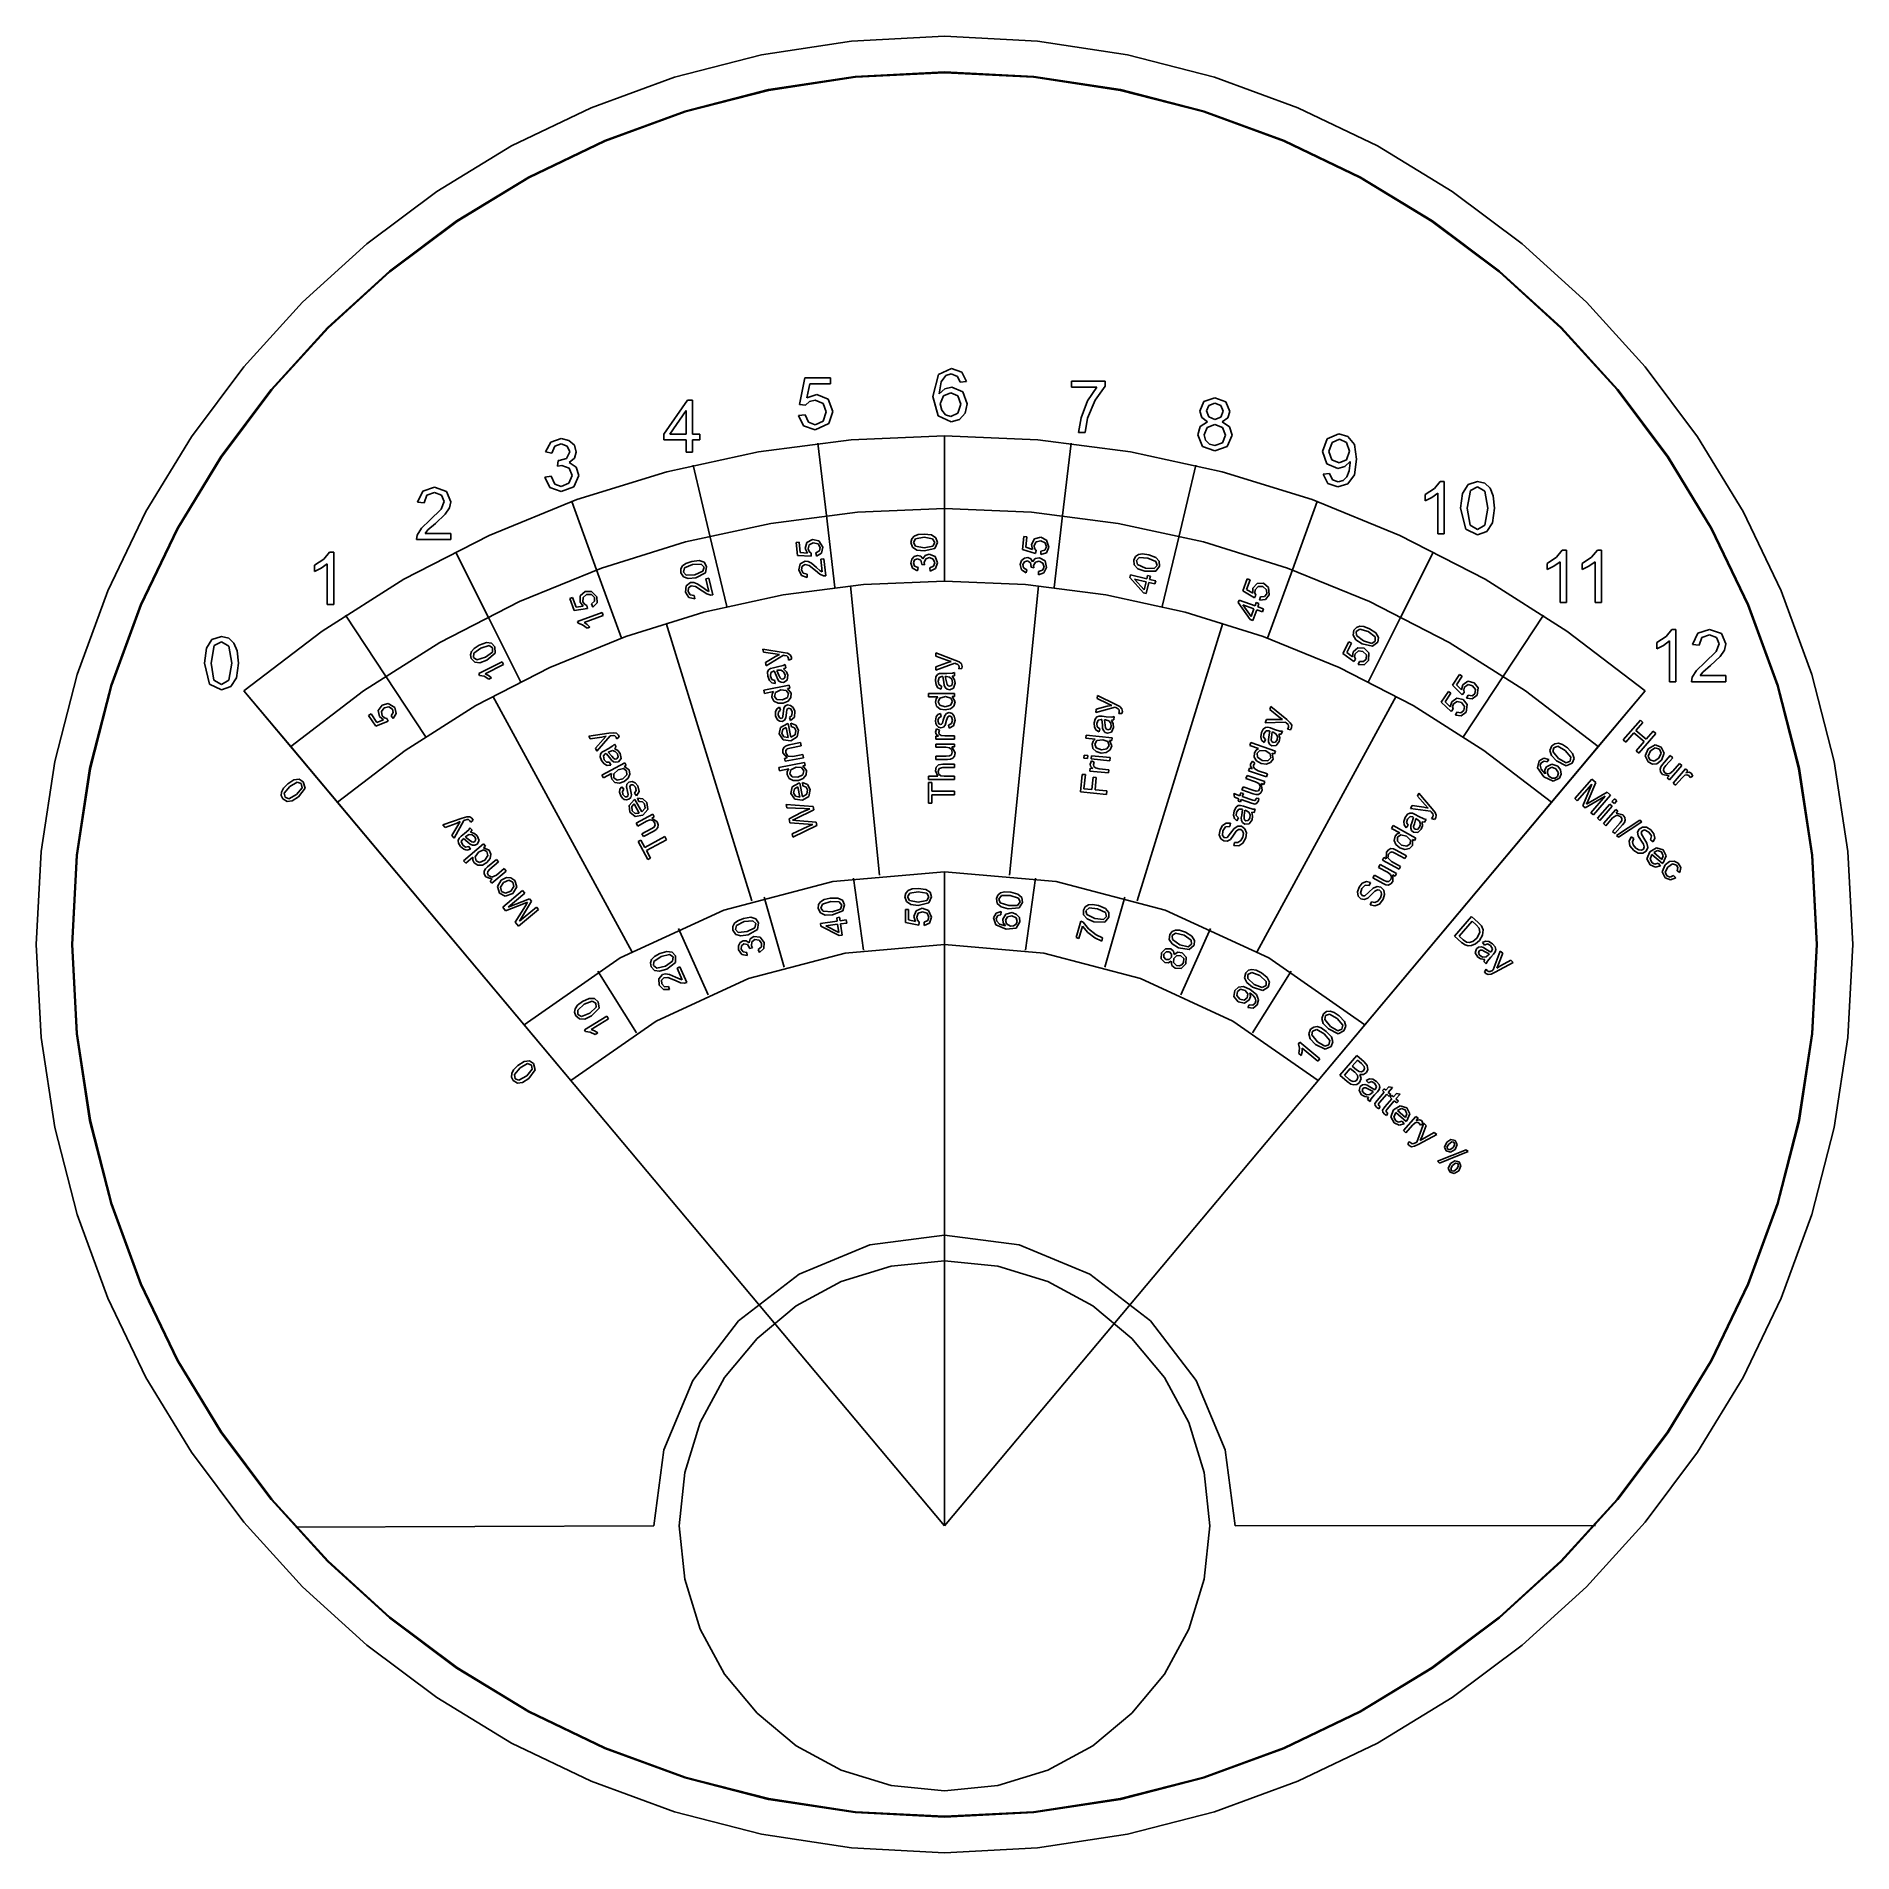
# Model space of a CAD drawing. Extents: x 7.9 to 57.9, y 5.2 to 55.2.
import ezdxf

# ---------------------------------------------------------------- set-up
doc = ezdxf.new("R2010")
doc.units = 0

msp = doc.modelspace()

# ---------------------------------------------------------------- linework, layer by layer
at = {"layer": 'dim'}
for p, q in [((30.335079, 55.103177), (27.853101, 54.724427)), ((32.890866, 55.232218), (30.335079, 55.103177)), ((35.446654, 55.103177), (32.890866, 55.232218)), ((37.928632, 54.724427), (35.446654, 55.103177)), ((27.853101, 54.724427), (25.457497, 54.108531)), ((40.324235, 54.108531), (37.928632, 54.724427)), ((25.457497, 54.108531), (23.16083, 53.268048)), ((30.435058, 54.130978), (28.050179, 53.767027)), ((32.890867, 54.254977), (30.435058, 54.130978)), ((35.346676, 54.130978), (32.890867, 54.254977)), ((37.731555, 53.767027), (35.346676, 54.130978)), ((42.620902, 53.268048), (40.324235, 54.108531)), ((28.050179, 53.767027), (25.748302, 53.175198)), ((40.033431, 53.175198), (37.731555, 53.767027)), ((23.16083, 53.268048), (20.975663, 52.215539)), ((25.748302, 53.175198), (23.541501, 52.367559)), ((42.240233, 52.367559), (40.033431, 53.175198)), ((44.806069, 52.215539), (42.620902, 53.268048)), ((20.975663, 52.215539), (18.914559, 50.963566)), ((23.541501, 52.367559), (21.441847, 51.356183)), ((44.339887, 51.356183), (42.240233, 52.367559)), ((46.867173, 50.963566), (44.806069, 52.215539)), ((21.441847, 51.356183), (19.461412, 50.15314)), ((46.320321, 50.15314), (44.339887, 51.356183)), ((18.914559, 50.963566), (16.990082, 49.52469)), ((48.791651, 49.52469), (46.867173, 50.963566)), ((19.461412, 50.15314), (17.61227, 48.770502)), ((48.169464, 48.770502), (46.320321, 50.15314)), ((16.990082, 49.52469), (15.214794, 47.911471)), ((50.566939, 47.911471), (48.791651, 49.52469)), ((17.61227, 48.770502), (15.906492, 47.22034)), ((49.875242, 47.22034), (48.169464, 48.770502)), ((15.214794, 47.911471), (13.601259, 46.136471)), ((52.180474, 46.136471), (50.566939, 47.911471)), ((15.906492, 47.22034), (14.356151, 45.514725)), ((51.425583, 45.514725), (49.875242, 47.22034)), ((13.601259, 46.136471), (12.16204, 44.21225)), ((53.619693, 44.21225), (52.180474, 46.136471)), ((14.356151, 45.514725), (12.973319, 43.665728)), ((52.808415, 43.665728), (51.425583, 45.514725)), ((12.16204, 44.21225), (10.9097, 42.151369)), ((30.32325, 44.127014), (27.770601, 43.798014)), ((32.890867, 44.23668), (30.32325, 44.127014)), ((35.458484, 44.127014), (32.890867, 44.23668)), ((38.011133, 43.798014), (35.458484, 44.127014)), ((54.872033, 42.151369), (53.619693, 44.21225)), ((12.973319, 43.665728), (11.770068, 41.68542)), ((27.770601, 43.798014), (25.247888, 43.249682)), ((40.533846, 43.249682), (38.011133, 43.798014)), ((54.011665, 41.68542), (52.808415, 43.665728)), ((25.247888, 43.249682), (22.770081, 42.482016)), ((43.011653, 42.482016), (40.533846, 43.249682)), ((10.9097, 42.151369), (9.856802, 39.96639)), ((22.770081, 42.482016), (20.352146, 41.495017)), ((45.429588, 41.495017), (43.011653, 42.482016)), ((55.924931, 39.96639), (54.872033, 42.151369)), ((11.770068, 41.68542), (10.758472, 39.585872)), ((55.023262, 39.585872), (54.011665, 41.68542)), ((20.352146, 41.495017), (18.009053, 40.288685)), ((47.772681, 40.288685), (45.429588, 41.495017)), ((18.009053, 40.288685), (15.755769, 38.863021)), ((50.025965, 38.863021), (47.772681, 40.288685)), ((9.856802, 39.96639), (9.01591, 37.669873)), ((10.758472, 39.585872), (9.950602, 37.379155)), ((55.831132, 37.379155), (55.023262, 39.585872)), ((56.765823, 37.669873), (55.924931, 39.96639)), ((15.755769, 38.863021), (13.607263, 37.218023)), ((52.174471, 37.218023), (50.025965, 38.863021)), ((9.01591, 37.669873), (8.399586, 35.274378)), ((57.382146, 35.274378), (56.765823, 37.669873)), ((9.950602, 37.379155), (9.35853, 35.077341)), ((32.890866, 14.236629), (13.607264, 37.218316)), ((32.890866, 14.236629), (52.174468, 37.218316)), ((56.423203, 35.077341), (55.831132, 37.379155)), ((8.399586, 35.274378), (8.020395, 32.792469)), ((9.35853, 35.077341), (8.99433, 32.6925)), ((56.787404, 32.6925), (56.423203, 35.077341)), ((57.761338, 32.792469), (57.382146, 35.274378)), ((8.020395, 32.792469), (7.890898, 30.236704)), ((8.99433, 32.6925), (8.870073, 30.236704)), ((56.91166, 30.236704), (56.787404, 32.6925)), ((57.890834, 30.236704), (57.761338, 32.792469)), ((7.890898, 30.236704), (8.020395, 27.680939)), ((8.870073, 30.236704), (8.99433, 27.780908)), ((32.890866, 14.236629), (32.890866, 30.235963)), ((56.787404, 27.780908), (56.91166, 30.236704)), ((56.91166, 30.236704), (56.91166, 30.236704)), ((57.761338, 27.680939), (57.890834, 30.236704)), ((57.890834, 30.236704), (57.890834, 30.236704)), ((8.020395, 27.680939), (8.399586, 25.199029)), ((8.99433, 27.780908), (9.35853, 25.396067)), ((56.423203, 25.396067), (56.787404, 27.780908)), ((57.382146, 25.199029), (57.761338, 27.680939)), ((8.399586, 25.199029), (9.01591, 22.803535)), ((9.35853, 25.396067), (9.950602, 23.094253)), ((55.831132, 23.094253), (56.423203, 25.396067)), ((56.765823, 22.803535), (57.382146, 25.199029)), ((9.950602, 23.094253), (10.758472, 20.887536)), ((55.023262, 20.887536), (55.831132, 23.094253)), ((9.01591, 22.803535), (9.856802, 20.507018)), ((55.924931, 20.507018), (56.765823, 22.803535)), ((32.890866, 21.533591), (31.420082, 21.385365)), ((34.36165, 21.385365), (32.890866, 21.533591)), ((31.420082, 21.385365), (30.050134, 20.960237)), ((35.731599, 20.960237), (34.36165, 21.385365)), ((9.856802, 20.507018), (10.9097, 18.322038)), ((10.758472, 20.887536), (11.770068, 18.787988)), ((30.050134, 20.960237), (28.810358, 20.287531)), ((36.971374, 20.287531), (35.731599, 20.960237)), ((54.011665, 18.787988), (55.023262, 20.887536)), ((54.872033, 18.322038), (55.924931, 20.507018)), ((28.810358, 20.287531), (27.730092, 19.396572)), ((38.05164, 19.396572), (36.971374, 20.287531)), ((27.730092, 19.396572), (26.838674, 18.316686)), ((38.943059, 18.316686), (38.05164, 19.396572)), ((11.770068, 18.787988), (12.973319, 16.80768)), ((52.808415, 16.80768), (54.011665, 18.787988)), ((10.9097, 18.322038), (12.16204, 16.261158)), ((26.838674, 18.316686), (26.16544, 17.077196)), ((39.616292, 17.077196), (38.943059, 18.316686)), ((53.619693, 16.261158), (54.872033, 18.322038)), ((26.16544, 17.077196), (25.739728, 15.707429)), ((40.042004, 15.707429), (39.616292, 17.077196)), ((12.973319, 16.80768), (14.356151, 14.958683)), ((51.425583, 14.958683), (52.808415, 16.80768)), ((12.16204, 16.261158), (13.601259, 14.336937)), ((52.180474, 14.336937), (53.619693, 16.261158)), ((25.739728, 15.707429), (25.590876, 14.236708)), ((40.190856, 14.236708), (40.042004, 15.707429)), ((14.356151, 14.958683), (15.906492, 13.253067)), ((49.875242, 13.253067), (51.425583, 14.958683)), ((13.601259, 14.336937), (15.214794, 12.561936)), ((25.590876, 14.236708), (25.739728, 12.765988)), ((32.890866, 14.236708), (32.890866, 14.236708)), ((40.042004, 12.765988), (40.190856, 14.236708)), ((40.190856, 14.236708), (40.190856, 14.236708)), ((50.566939, 12.561936), (52.180474, 14.336937)), ((15.906492, 13.253067), (17.61227, 11.702905)), ((48.169464, 11.702905), (49.875242, 13.253067)), ((15.214794, 12.561936), (16.990082, 10.948717)), ((25.739728, 12.765988), (26.16544, 11.39622)), ((39.616292, 11.39622), (40.042004, 12.765988)), ((48.791651, 10.948717), (50.566939, 12.561936)), ((17.61227, 11.702905), (19.461412, 10.320267)), ((46.320321, 10.320267), (48.169464, 11.702905)), ((26.16544, 11.39622), (26.838674, 10.156731)), ((38.943059, 10.156731), (39.616292, 11.39622)), ((16.990082, 10.948717), (18.914559, 9.509841)), ((46.867173, 9.509841), (48.791651, 10.948717)), ((19.461412, 10.320267), (21.441847, 9.117225)), ((26.838674, 10.156731), (27.730092, 9.076844)), ((38.05164, 9.076844), (38.943059, 10.156731)), ((44.339887, 9.117225), (46.320321, 10.320267)), ((18.914559, 9.509841), (20.975663, 8.257868)), ((44.806069, 8.257868), (46.867173, 9.509841)), ((21.441847, 9.117225), (23.541501, 8.105848)), ((27.730092, 9.076844), (28.810358, 8.185886)), ((36.971374, 8.185886), (38.05164, 9.076844)), ((42.240233, 8.105848), (44.339887, 9.117225)), ((20.975663, 8.257868), (23.16083, 7.20536)), ((23.541501, 8.105848), (25.748302, 7.29821)), ((28.810358, 8.185886), (30.050134, 7.51318)), ((35.731599, 7.51318), (36.971374, 8.185886)), ((40.033431, 7.29821), (42.240233, 8.105848)), ((42.620902, 7.20536), (44.806069, 8.257868)), ((30.050134, 7.51318), (31.420082, 7.088051)), ((34.36165, 7.088051), (35.731599, 7.51318)), ((23.16083, 7.20536), (25.457497, 6.364877)), ((25.748302, 7.29821), (28.050179, 6.70638)), ((31.420082, 7.088051), (32.890866, 6.939825)), ((32.890866, 6.939825), (34.36165, 7.088051)), ((37.731555, 6.70638), (40.033431, 7.29821)), ((40.324235, 6.364877), (42.620902, 7.20536)), ((28.050179, 6.70638), (30.435058, 6.34243)), ((35.346676, 6.34243), (37.731555, 6.70638)), ((25.457497, 6.364877), (27.853101, 5.74898)), ((30.435058, 6.34243), (32.890867, 6.218431)), ((32.890867, 6.218431), (35.346676, 6.34243)), ((37.928632, 5.74898), (40.324235, 6.364877)), ((27.853101, 5.74898), (30.335079, 5.370231)), ((35.446654, 5.370231), (37.928632, 5.74898)), ((30.335079, 5.370231), (32.890866, 5.24119)), ((32.890866, 5.24119), (35.446654, 5.370231))]:
    msp.add_line(p, q, dxfattribs=at)
at = {"layer": 'graphic border'}
for p, q in [((30.437405, 54.107169), (28.054795, 53.743597)), ((32.890866, 54.231039), (30.437405, 54.107169)), ((35.344327, 54.107169), (32.890866, 54.231039)), ((37.726938, 53.743597), (35.344327, 54.107169)), ((28.054795, 53.743597), (25.755093, 53.152379)), ((40.026639, 53.152379), (37.726938, 53.743597)), ((25.755093, 53.152379), (23.550361, 52.345573)), ((42.231371, 52.345573), (40.026639, 53.152379)), ((23.550361, 52.345573), (21.452657, 51.335236)), ((44.329075, 51.335236), (42.231371, 52.345573)), ((21.452657, 51.335236), (19.474042, 50.133423)), ((46.30769, 50.133423), (44.329075, 51.335236)), ((19.474042, 50.133423), (17.626576, 48.752193)), ((48.155156, 48.752193), (46.30769, 50.133423)), ((17.626576, 48.752193), (15.922317, 47.203602)), ((49.859415, 47.203602), (48.155156, 48.752193)), ((15.922317, 47.203602), (14.373326, 45.499707)), ((51.408406, 45.499707), (49.859415, 47.203602)), ((32.726949, 45.923523), (33.087297, 46.087583)), ((33.087297, 46.087583), (33.363662, 45.992857)), ((28.903251, 45.100662), (29.041921, 45.836007)), ((29.041921, 45.836007), (29.753829, 45.836007)), ((29.182547, 45.668039), (29.105397, 45.283277)), ((29.753829, 45.668039), (29.182547, 45.668039)), ((29.753829, 45.836007), (29.753829, 45.668039)), ((32.573631, 45.320012), (32.726949, 45.923523)), ((32.798238, 45.719424), (32.748433, 45.388372)), ((32.748433, 45.388372), (32.903706, 45.531924)), ((32.929095, 45.896178), (32.798238, 45.719424)), ((32.903706, 45.531924), (33.096087, 45.5788)), ((33.076555, 45.943054), (32.929095, 45.896178)), ((33.252336, 45.86786), (33.076555, 45.943054)), ((33.096087, 45.5788), (33.394912, 45.448917)), ((33.318741, 45.717471), (33.252336, 45.86786)), ((33.493543, 45.73115), (33.318741, 45.717471)), ((33.363662, 45.992857), (33.493543, 45.731142)), ((33.493543, 45.731142), (33.493543, 45.73115)), ((36.382456, 45.571919), (36.382456, 45.740863)), ((36.382456, 45.740863), (37.309206, 45.740863)), ((37.083623, 45.571919), (36.382456, 45.571919)), ((36.830694, 45.196922), (37.083623, 45.571919)), ((37.309206, 45.604145), (37.037725, 45.21743)), ((37.309206, 45.740863), (37.309206, 45.604145)), ((14.373326, 45.499707), (12.991662, 43.652565)), ((25.161157, 44.286908), (25.814472, 45.214636)), ((25.814472, 45.214636), (25.958025, 45.214636)), ((25.958025, 45.214636), (25.958025, 44.286908)), ((29.06829, 45.079178), (28.903251, 45.100662)), ((29.17571, 45.178785), (29.06829, 45.079178)), ((29.105397, 45.283277), (29.375904, 45.373122)), ((29.329028, 45.217848), (29.17571, 45.178785)), ((29.54973, 45.130935), (29.329028, 45.217848)), ((29.375904, 45.373122), (29.692309, 45.243238)), ((29.63469, 44.893634), (29.54973, 45.130935)), ((29.692309, 45.243238), (29.821213, 44.909257)), ((32.712301, 44.786814), (32.573631, 45.320012)), ((32.858785, 45.337599), (32.775777, 45.113968)), ((32.775777, 45.113968), (32.813861, 44.940142)), ((32.775777, 45.113968), (32.775777, 45.113968)), ((33.060932, 45.423535), (32.858785, 45.337599)), ((33.260147, 45.337599), (33.060932, 45.423535)), ((33.259171, 44.860063), (33.339249, 45.104202)), ((33.339249, 45.104202), (33.260147, 45.337599)), ((33.394912, 45.448917), (33.518935, 45.114936)), ((33.518935, 45.114936), (33.460341, 44.863961)), ((36.649056, 44.73599), (36.830694, 45.196922)), ((37.037725, 45.21743), (36.830694, 44.72134)), ((39.919399, 44.915451), (40.031704, 45.178145)), ((40.031704, 45.178145), (40.33053, 45.284589)), ((40.165493, 45.075606), (40.099086, 44.921312)), ((40.332482, 45.140058), (40.165493, 45.075606)), ((40.33053, 45.284589), (40.632284, 45.175216)), ((40.498497, 45.073653), (40.332482, 45.140058)), ((40.565879, 44.911546), (40.498497, 45.073653)), ((40.632284, 45.175216), (40.746541, 44.91057)), ((52.79007, 43.652565), (51.408406, 45.499707)), ((25.782245, 44.932411), (25.334007, 44.286908)), ((25.782245, 44.286908), (25.782245, 44.932411)), ((28.872003, 44.798921), (29.056571, 44.814531)), ((28.872003, 44.798908), (28.872003, 44.798921)), ((29.012627, 44.508869), (28.872003, 44.798908)), ((29.33196, 44.399496), (29.012627, 44.508869)), ((29.056571, 44.814531), (29.151297, 44.611408)), ((29.151297, 44.611408), (29.33196, 44.544027)), ((29.33196, 44.544027), (29.546801, 44.639729)), ((29.707932, 44.573321), (29.33196, 44.399496)), ((29.546801, 44.639729), (29.63469, 44.893634)), ((29.821213, 44.909257), (29.707932, 44.573321)), ((33.070697, 44.625682), (32.712301, 44.786814)), ((32.813861, 44.940142), (32.922261, 44.81319)), ((32.922261, 44.81319), (33.067766, 44.770222)), ((33.067766, 44.770222), (33.259171, 44.860063)), ((33.301163, 44.687206), (33.070697, 44.625682)), ((33.460341, 44.863961), (33.301163, 44.687206)), ((36.582651, 44.327788), (36.649056, 44.73599)), ((36.830694, 44.72134), (36.763313, 44.327788)), ((39.972133, 44.73772), (39.919399, 44.915451)), ((39.932097, 44.494558), (40.134243, 44.623463)), ((40.134243, 44.623463), (39.972133, 44.73772)), ((40.099086, 44.921312), (40.164517, 44.755296)), ((40.099086, 44.921312), (40.099086, 44.921312)), ((40.329553, 44.547292), (40.123501, 44.465261)), ((40.134243, 44.623463), (40.134243, 44.623463)), ((40.164517, 44.755296), (40.334435, 44.690844)), ((40.540489, 44.464284), (40.329553, 44.547292)), ((40.334435, 44.690844), (40.50045, 44.75432)), ((40.50045, 44.75432), (40.565879, 44.911546)), ((40.693807, 44.736744), (40.535605, 44.623463)), ((40.535605, 44.623463), (40.735799, 44.484792)), ((40.746541, 44.91057), (40.693807, 44.736744)), ((21.904558, 43.791992), (22.051041, 44.065425)), ((22.051041, 44.065425), (22.335218, 44.16308)), ((22.339124, 44.018552), (22.168228, 43.954099)), ((22.335218, 44.16308), (22.551037, 44.112301)), ((22.508068, 43.955076), (22.339124, 44.018552)), ((22.551037, 44.112301), (22.701426, 43.975584)), ((25.161157, 44.125777), (25.161157, 44.286908)), ((25.782245, 44.125777), (25.161157, 44.125777)), ((25.334007, 44.286908), (25.782245, 44.286908)), ((25.782245, 43.783007), (25.782245, 44.125777)), ((25.958025, 44.286908), (26.151383, 44.286908)), ((26.151383, 44.125777), (25.958025, 44.125777)), ((25.958025, 44.125777), (25.958025, 43.783007)), ((26.151383, 44.286908), (26.151383, 44.125777)), ((29.640278, 42.046956), (29.40808, 44.033974)), ((32.890866, 42.237456), (32.890866, 44.237703)), ((36.141453, 42.046956), (36.373651, 44.033974)), ((36.763313, 44.327788), (36.582651, 44.327788)), ((39.861784, 44.261161), (39.932097, 44.494558)), ((39.991665, 43.947686), (39.861784, 44.261161)), ((40.123501, 44.465261), (40.042446, 44.260185)), ((40.042446, 44.260185), (40.077601, 44.114677)), ((40.042446, 44.260185), (40.042446, 44.260185)), ((40.077601, 44.114677), (40.184046, 44.005304)), ((40.184046, 44.005304), (40.335414, 43.967217)), ((40.335414, 43.967217), (40.543418, 44.048272)), ((40.62545, 44.254324), (40.540489, 44.464284)), ((40.543418, 44.048272), (40.62545, 44.254324)), ((40.805136, 44.256277), (40.675255, 43.947686)), ((40.735799, 44.484792), (40.805136, 44.256277)), ((43.292571, 43.807777), (43.420499, 44.15836)), ((43.420499, 44.15836), (43.742761, 44.29117)), ((43.560218, 44.04995), (43.473305, 43.801906)), ((43.764317, 44.145652), (43.560218, 44.04995)), ((43.742761, 44.29117), (43.997642, 44.215976)), ((43.957674, 44.056787), (43.764317, 44.145652)), ((44.038729, 43.816553), (43.957674, 44.056787)), ((43.997642, 44.215976), (44.173423, 44.001134)), ((44.173423, 44.001134), (44.233968, 43.598794)), ((12.991662, 43.652565), (11.789386, 41.674232)), ((22.080338, 43.760742), (21.904558, 43.791992)), ((22.168228, 43.954099), (22.080338, 43.760742)), ((22.233656, 43.403222), (22.253188, 43.557516)), ((22.253188, 43.557516), (22.281508, 43.555664)), ((22.281508, 43.555664), (22.483655, 43.614258)), ((22.483655, 43.614258), (22.573498, 43.794921)), ((22.573498, 43.794921), (22.508068, 43.955076)), ((22.704356, 43.622072), (22.556896, 43.500977)), ((22.556896, 43.500977), (22.75416, 43.378909)), ((22.701426, 43.975584), (22.75416, 43.791013)), ((22.75416, 43.791013), (22.704356, 43.622072)), ((25.958025, 43.783007), (25.782245, 43.783007)), ((40.333458, 43.822689), (39.991665, 43.947686)), ((40.675255, 43.947686), (40.333458, 43.822689)), ((43.415615, 43.467936), (43.292571, 43.807777)), ((43.473305, 43.801906), (43.555336, 43.579251)), ((43.555336, 43.579251), (43.759435, 43.494291)), ((43.759435, 43.494291), (43.959629, 43.579251)), ((44.058189, 43.527504), (43.913658, 43.390786)), ((43.959629, 43.579251), (44.038729, 43.816553)), ((44.038729, 43.816553), (44.038729, 43.816553)), ((44.059248, 43.492349), (44.058189, 43.527504)), ((44.233968, 43.598794), (44.174399, 43.161298)), ((53.992347, 41.674232), (52.79007, 43.652565)), ((21.88698, 43.103409), (22.06276, 43.126852)), ((22.028581, 42.812506), (21.88698, 43.103521)), ((21.88698, 43.103521), (21.88698, 43.103409)), ((22.06276, 43.126852), (22.165298, 42.911034)), ((22.357679, 43.422748), (22.233656, 43.403222)), ((22.558849, 43.343646), (22.357679, 43.422748)), ((22.552013, 42.931542), (22.63795, 43.14443)), ((22.63795, 43.14443), (22.558849, 43.343646)), ((22.824472, 43.148442), (22.687754, 42.830085)), ((22.75416, 43.378909), (22.824472, 43.148442)), ((26.433639, 41.480748), (25.972392, 43.428079)), ((39.348093, 41.480748), (39.809341, 43.428079)), ((43.446865, 42.92204), (43.318936, 43.184734)), ((43.318936, 43.184734), (43.319008, 43.184724)), ((43.319008, 43.184724), (43.487952, 43.200361)), ((43.716396, 43.339031), (43.415615, 43.467936)), ((43.487952, 43.200361), (43.569983, 43.027509)), ((43.569983, 43.027509), (43.725254, 42.973798)), ((43.913658, 43.390786), (43.716396, 43.339031)), ((43.725254, 42.973798), (43.866856, 43.010909)), ((43.866856, 43.010909), (43.96744, 43.10954)), ((43.96744, 43.10954), (44.032869, 43.277508)), ((44.174399, 43.161298), (43.996666, 42.91423)), ((44.032869, 43.277508), (44.059248, 43.492349)), ((18.387103, 42.40708), (18.52675, 42.714695)), ((18.52675, 42.714695), (18.851943, 42.821139)), ((18.644913, 42.599466), (18.567765, 42.388533)), ((18.848036, 42.675637), (18.644913, 42.599466)), ((19.042371, 42.603374), (18.848036, 42.675637)), ((18.851943, 42.821139), (19.178112, 42.706882)), ((19.117565, 42.427593), (19.042371, 42.603374)), ((19.178112, 42.706882), (19.298228, 42.423683)), ((22.342054, 42.700204), (22.028581, 42.812506)), ((22.165298, 42.911034), (22.343031, 42.845605)), ((22.687754, 42.830085), (22.342054, 42.700204)), ((22.343031, 42.845605), (22.552013, 42.931542)), ((43.721277, 42.82927), (43.446865, 42.92204)), ((43.996666, 42.91423), (43.721277, 42.82927)), ((46.119259, 42.6179), (46.377071, 42.785868)), ((46.119259, 42.447979), (46.119259, 42.6179)), ((46.303829, 42.5388), (46.119259, 42.447979)), ((46.470821, 42.659892), (46.303829, 42.5388)), ((46.377071, 42.785868), (46.533318, 42.977272)), ((46.470821, 41.539785), (46.470821, 42.659892)), ((46.533318, 42.977272), (46.646599, 42.977272)), ((46.646599, 42.977272), (46.646599, 41.539785)), ((47.09679, 42.245832), (47.148548, 42.654034)), ((47.148548, 42.654034), (47.303821, 42.893288)), ((47.368273, 42.729228), (47.277453, 42.245832)), ((47.303821, 42.893288), (47.563583, 42.977272)), ((47.561631, 42.831765), (47.368273, 42.729228)), ((47.766706, 42.715555), (47.561631, 42.831765)), ((47.563583, 42.977272), (47.76573, 42.930399)), ((47.76573, 42.930399), (47.909285, 42.79661)), ((47.849714, 42.245832), (47.766706, 42.715555)), ((47.909285, 42.79661), (47.99815, 42.583721)), ((47.99815, 42.583721), (48.030376, 42.245832)), ((18.567765, 42.388533), (18.387103, 42.40708)), ((18.720108, 41.91295), (19.035535, 42.215681)), ((19.145885, 42.079936), (18.87538, 41.827984)), ((19.035535, 42.215681), (19.117565, 42.427593)), ((19.263072, 42.254738), (19.145885, 42.079936)), ((19.298228, 42.423683), (19.263072, 42.254738)), ((23.314312, 40.54677), (22.630285, 42.427956)), ((30.494423, 42.134329), (28.111951, 41.827263)), ((29.640278, 42.046956), (29.87245, 40.059938)), ((32.890866, 42.236685), (30.494423, 42.134329)), ((32.890866, 42.237456), (32.890866, 40.237208)), ((35.287309, 42.13433), (32.890866, 42.236685)), ((37.669781, 41.827264), (35.287309, 42.13433)), ((36.141453, 42.046956), (35.909281, 40.059938)), ((42.467421, 40.54677), (43.151447, 42.427956)), ((47.238392, 41.663805), (47.09679, 42.245832)), ((47.09679, 42.245832), (47.09679, 42.245832)), ((47.277453, 42.245832), (47.359484, 41.77611)), ((47.277453, 42.245832), (47.277453, 42.245832)), ((47.766706, 41.777087), (47.849714, 42.245832)), ((48.030376, 42.245832), (47.978619, 41.83861)), ((11.789386, 41.674232), (10.778556, 39.576766)), ((18.3539, 41.383657), (18.374407, 41.505728)), ((18.374407, 41.505728), (18.489641, 41.696153)), ((18.489641, 41.696153), (18.720108, 41.91295)), ((18.672257, 41.647322), (18.598038, 41.552596)), ((18.598038, 41.552596), (19.300181, 41.552601)), ((18.87538, 41.827984), (18.672257, 41.647322)), ((19.300181, 41.552601), (19.300181, 41.383657)), ((28.111951, 41.827263), (25.757419, 41.315485)), ((32.055239, 41.473964), (32.161696, 41.518401)), ((32.161696, 41.518401), (32.330661, 41.534514)), ((32.330661, 41.534514), (32.5343, 41.508638)), ((32.5343, 41.508638), (32.653945, 41.430991)), ((40.024313, 41.315487), (37.669781, 41.827264)), ((46.646599, 41.539785), (46.470821, 41.539785)), ((47.563583, 41.515372), (47.238392, 41.663805)), ((47.359484, 41.77611), (47.563583, 41.6599)), ((47.563583, 41.6599), (47.766706, 41.777087)), ((47.823348, 41.599353), (47.563583, 41.515372)), ((47.978619, 41.83861), (47.823348, 41.599353)), ((55.003177, 39.576766), (53.992347, 41.674232)), ((15.807689, 40.842561), (15.963938, 41.033966)), ((15.963938, 41.033966), (16.077219, 41.033966)), ((16.077219, 41.033966), (16.077219, 39.596478)), ((19.300181, 41.383657), (18.3539, 41.383657)), ((20.324497, 39.258251), (19.426899, 41.046832)), ((25.757419, 41.315485), (23.444799, 40.598997)), ((26.433639, 41.480748), (26.894859, 39.536063)), ((28.803728, 41.300601), (28.887155, 41.310352)), ((28.845058, 40.947006), (28.803728, 41.300601)), ((28.887155, 41.310352), (28.920321, 41.026603)), ((28.920321, 41.026603), (29.115905, 41.010622)), ((29.055577, 41.139762), (29.101719, 41.304456)), ((29.115905, 41.010622), (29.055577, 41.139762)), ((29.101719, 41.304456), (29.260119, 41.38787)), ((29.165776, 41.240161), (29.13542, 41.125496)), ((29.13542, 41.125496), (29.163722, 41.051611)), ((29.163722, 41.051611), (29.219433, 41.004039)), ((29.278708, 41.296134), (29.165776, 41.240161)), ((29.219433, 41.004039), (29.218343, 40.920821)), ((29.260119, 41.38787), (29.433549, 41.351108)), ((29.409921, 41.267222), (29.278708, 41.296134)), ((29.351559, 41.013584), (29.446948, 41.072425)), ((29.370034, 40.922818), (29.351559, 41.013584)), ((29.505927, 41.009502), (29.370034, 40.922818)), ((29.469927, 41.166067), (29.409921, 41.267222)), ((29.433549, 41.351108), (29.541713, 41.174458)), ((29.446948, 41.072425), (29.469927, 41.166067)), ((29.541713, 41.174458), (29.505927, 41.009502)), ((31.964894, 41.301091), (31.988336, 41.402178)), ((32.006891, 41.171192), (31.964894, 41.301091)), ((31.988336, 41.402178), (32.055239, 41.473964)), ((32.126536, 41.093544), (32.006891, 41.171192)), ((32.09577, 41.40267), (32.037657, 41.30012)), ((32.037657, 41.30012), (32.088933, 41.203428)), ((32.088933, 41.203428), (32.330661, 41.158013)), ((32.330661, 41.44418), (32.09577, 41.40267)), ((32.330661, 41.067668), (32.126536, 41.093544)), ((32.565066, 41.40267), (32.330661, 41.44418)), ((32.330661, 41.158013), (32.565556, 41.199034)), ((32.330661, 41.158013), (32.330661, 41.158013)), ((32.621713, 41.138476), (32.330661, 41.067666)), ((32.330661, 41.067666), (32.330661, 41.067668)), ((32.623669, 41.301097), (32.565066, 41.40267)), ((32.565556, 41.199034), (32.623669, 41.301097)), ((32.695942, 41.301094), (32.621713, 41.138476)), ((32.653945, 41.430991), (32.695942, 41.301094)), ((35.036931, 41.110908), (35.07826, 41.4645)), ((35.394117, 40.999342), (35.036931, 41.110908)), ((35.07826, 41.4645), (35.161687, 41.454749)), ((35.161687, 41.454749), (35.128521, 41.171002)), ((35.128521, 41.171002), (35.315149, 41.110347)), ((35.286228, 41.249919), (35.369107, 41.39953)), ((35.315149, 41.110347), (35.286228, 41.249919)), ((35.416618, 41.322194), (35.360636, 41.21762)), ((35.360636, 41.21762), (35.37113, 41.139204)), ((35.369107, 41.39953), (35.542474, 41.444168)), ((35.37113, 41.139204), (35.414367, 41.080066)), ((35.414367, 41.080066), (35.394117, 40.999342)), ((35.539414, 41.350617), (35.416618, 41.322194)), ((35.660424, 41.292221), (35.539414, 41.350617)), ((35.542179, 40.966301), (35.545142, 41.05888)), ((35.694399, 41.019308), (35.542179, 40.966301)), ((35.542474, 41.444168), (35.702753, 41.368398)), ((35.545142, 41.05888), (35.651527, 41.094136)), ((35.651527, 41.094136), (35.695485, 41.179958)), ((35.695485, 41.179958), (35.660424, 41.292221)), ((35.767262, 41.171568), (35.694399, 41.019308)), ((35.702753, 41.368398), (35.767262, 41.171568)), ((39.348093, 41.480748), (38.886872, 39.536063)), ((42.336933, 40.598999), (40.024313, 41.315487)), ((45.457235, 39.258251), (46.354833, 41.046832)), ((49.74189, 40.895173), (49.898137, 41.086578)), ((49.898137, 41.086578), (50.011418, 41.086578)), ((50.011418, 41.086578), (50.011418, 39.649091)), ((50.705747, 40.895173), (50.861997, 41.086578)), ((50.861997, 41.086578), (50.975275, 41.086578)), ((50.975275, 41.086578), (50.975275, 39.649091)), ((15.549879, 40.674593), (15.807689, 40.842561)), ((15.549879, 40.504673), (15.549879, 40.674593)), ((15.734448, 40.595493), (15.549879, 40.504673)), ((15.901439, 40.716585), (15.734448, 40.595493)), ((15.901439, 39.596478), (15.901439, 40.716585)), ((23.444799, 40.598997), (21.18806, 39.677798)), ((23.314312, 40.54677), (23.998364, 38.668231)), ((25.631475, 40.57413), (25.68002, 40.659411)), ((25.631976, 40.470362), (25.631475, 40.57413)), ((25.68002, 40.659411), (25.77336, 40.727203)), ((25.735899, 40.59939), (25.703002, 40.4862)), ((25.954887, 40.693947), (25.735899, 40.59939)), ((25.77336, 40.727203), (25.934055, 40.781847)), ((25.934055, 40.781847), (26.138173, 40.803629)), ((26.192547, 40.707614), (25.954887, 40.693947)), ((26.020881, 40.415492), (26.239984, 40.509577)), ((26.138173, 40.803629), (26.272499, 40.755668)), ((26.272994, 40.62229), (26.192547, 40.707614)), ((26.239984, 40.509577), (26.272994, 40.62229)), ((26.272499, 40.755668), (26.34332, 40.638955)), ((26.34332, 40.638955), (26.308594, 40.463602)), ((29.218343, 40.920821), (28.845058, 40.947006)), ((28.879274, 40.5449), (28.917088, 40.713535)), ((28.951022, 40.389561), (28.879274, 40.5449)), ((28.917088, 40.713535), (29.050776, 40.789638)), ((28.976383, 40.652125), (28.951772, 40.551408)), ((28.951772, 40.551408), (29.001397, 40.454941)), ((29.059324, 40.699678), (28.976383, 40.652125)), ((29.050776, 40.789638), (29.136728, 40.781997)), ((29.16934, 40.671237), (29.059324, 40.699678)), ((29.136728, 40.781997), (29.230353, 40.733941)), ((29.338014, 40.532145), (29.16934, 40.671237)), ((29.230353, 40.733941), (29.371197, 40.614212)), ((29.459073, 40.43026), (29.338014, 40.532145)), ((29.370034, 40.922818), (29.370034, 40.922818)), ((29.371197, 40.614212), (29.472722, 40.523811)), ((29.472722, 40.523811), (29.524079, 40.492448)), ((29.483319, 40.841168), (29.567231, 40.850976)), ((29.524079, 40.492448), (29.483319, 40.841168)), ((29.567231, 40.850976), (29.622167, 40.380972)), ((31.964963, 40.736077), (31.990363, 40.844)), ((32.013797, 40.593969), (31.964963, 40.736077)), ((31.990363, 40.844), (32.058731, 40.919205)), ((32.150533, 40.520717), (32.013797, 40.593969)), ((32.068992, 40.822514), (32.03725, 40.73803)), ((32.03725, 40.73803), (32.069478, 40.652569)), ((32.058731, 40.919205), (32.151028, 40.945584)), ((32.149078, 40.855232), (32.068992, 40.822514)), ((32.069478, 40.652569), (32.16617, 40.608619)), ((32.239423, 40.810306), (32.149078, 40.855232)), ((32.16617, 40.608619), (32.150533, 40.520717)), ((32.151028, 40.945584), (32.235509, 40.920687)), ((32.235509, 40.920687), (32.296065, 40.846948)), ((32.268723, 40.709216), (32.239423, 40.810306)), ((32.267664, 40.695061), (32.268723, 40.709216)), ((32.344822, 40.685298), (32.267664, 40.695061)), ((32.296065, 40.846948), (32.357107, 40.945595)), ((32.374614, 40.847913), (32.335059, 40.747316)), ((32.335059, 40.747316), (32.344822, 40.685298)), ((32.357107, 40.945595), (32.472356, 40.980755)), ((32.474235, 40.887471), (32.374614, 40.847913)), ((32.472356, 40.980755), (32.631556, 40.912387)), ((32.580692, 40.844495), (32.474235, 40.887471)), ((32.483024, 40.599838), (32.590948, 40.651114)), ((32.494745, 40.511935), (32.483024, 40.599838)), ((32.494819, 40.511946), (32.494745, 40.511935)), ((32.640345, 40.582756), (32.494819, 40.511946)), ((32.623669, 40.73999), (32.580692, 40.844495)), ((32.590948, 40.651114), (32.623669, 40.73999)), ((32.631556, 40.912387), (32.696506, 40.739514)), ((32.696506, 40.739514), (32.640345, 40.582756)), ((34.975906, 40.698638), (35.013663, 40.802883)), ((35.007912, 40.551822), (34.975906, 40.698638)), ((35.13522, 40.463193), (35.007912, 40.551822)), ((35.013663, 40.802883), (35.0903, 40.869642)), ((35.089266, 40.772413), (35.047931, 40.692185)), ((35.047931, 40.692185), (35.07002, 40.603564)), ((35.07002, 40.603564), (35.160956, 40.548683)), ((35.17261, 40.795612), (35.089266, 40.772413)), ((35.0903, 40.869642), (35.185036, 40.885127)), ((35.160956, 40.548683), (35.13522, 40.463193)), ((35.257128, 40.740501), (35.17261, 40.795612)), ((35.185036, 40.885127), (35.266055, 40.850591)), ((35.274494, 40.636697), (35.257128, 40.740501)), ((35.266055, 40.850591), (35.31764, 40.77032)), ((35.271799, 40.62276), (35.274494, 40.636697)), ((35.347302, 40.604106), (35.271799, 40.62276)), ((35.31764, 40.77032), (35.389722, 40.861211)), ((35.395771, 40.762165), (35.344805, 40.666838)), ((35.344805, 40.666838), (35.347302, 40.604106)), ((35.389722, 40.861211), (35.508274, 40.882754)), ((35.499311, 40.789888), (35.395771, 40.762165)), ((35.474648, 40.503179), (35.587795, 40.541579)), ((35.476085, 40.41451), (35.474648, 40.503179)), ((35.60006, 40.734846), (35.499311, 40.789888)), ((35.508274, 40.882754), (35.65846, 40.796366)), ((35.542179, 40.966301), (35.542179, 40.966301)), ((35.587795, 40.541579), (35.630613, 40.626058)), ((35.630613, 40.626058), (35.60006, 40.734846)), ((35.702901, 40.617121), (35.628922, 40.467944)), ((35.65846, 40.796366), (35.702901, 40.617121)), ((38.102281, 40.818881), (38.148403, 40.911836)), ((38.11319, 40.6828), (38.102281, 40.818881)), ((38.211703, 40.579654), (38.11319, 40.6828)), ((38.148403, 40.911836), (38.230057, 40.966259)), ((38.253055, 40.887542), (38.172859, 40.801156)), ((38.172859, 40.801156), (38.200454, 40.695245)), ((38.200454, 40.695245), (38.425193, 40.595307)), ((38.404359, 40.5074), (38.211703, 40.579654)), ((38.230057, 40.966259), (38.343894, 40.98495)), ((38.491188, 40.873764), (38.253055, 40.887542)), ((38.343894, 40.98495), (38.512021, 40.961662)), ((38.703894, 40.509178), (38.404358, 40.507398)), ((38.404358, 40.507398), (38.404359, 40.5074)), ((38.425193, 40.595307), (38.663215, 40.581052)), ((38.425193, 40.595307), (38.425193, 40.595307)), ((38.709701, 40.779315), (38.491188, 40.873764)), ((38.512021, 40.961662), (38.704203, 40.889521)), ((38.663215, 40.581052), (38.743299, 40.666962)), ((38.813624, 40.650292), (38.703894, 40.509178)), ((38.704203, 40.889521), (38.802716, 40.786375)), ((38.743299, 40.666962), (38.709701, 40.779315)), ((38.802716, 40.786375), (38.813624, 40.650292)), ((42.467421, 40.54677), (41.783368, 38.668231)), ((44.593672, 39.6778), (42.336933, 40.598999)), ((49.484077, 40.727208), (49.74189, 40.895173)), ((49.484077, 40.557288), (49.484077, 40.727208)), ((49.668648, 40.648106), (49.484077, 40.557288)), ((49.835637, 40.7692), (49.668648, 40.648106)), ((49.835637, 39.649091), (49.835637, 40.7692)), ((50.447937, 40.727208), (50.705747, 40.895173)), ((50.447937, 40.557288), (50.447937, 40.727208)), ((50.632505, 40.648106), (50.447937, 40.557288)), ((50.799497, 40.7692), (50.632505, 40.648106)), ((50.799497, 39.649091), (50.799497, 40.7692)), ((25.702798, 40.353649), (25.631976, 40.470362)), ((25.837123, 40.305688), (25.702798, 40.353649)), ((25.703002, 40.4862), (25.775194, 40.403939)), ((25.759221, 39.933426), (25.777204, 40.105312)), ((25.775194, 40.403939), (26.020881, 40.415492)), ((25.777204, 40.105312), (25.901154, 40.196417)), ((25.843233, 40.051201), (25.830482, 39.948305)), ((26.041715, 40.327583), (25.837123, 40.305688)), ((25.920095, 40.108061), (25.843233, 40.051201)), ((25.901154, 40.196417), (25.987412, 40.198805)), ((26.03267, 40.092584), (25.920095, 40.108061)), ((25.987412, 40.198805), (26.085983, 40.16194)), ((26.020881, 40.415492), (26.020881, 40.415492)), ((26.216351, 39.974013), (26.03267, 40.092584)), ((26.041716, 40.32758), (26.041715, 40.327583)), ((26.308594, 40.463602), (26.041716, 40.32758)), ((26.085983, 40.16194), (26.239774, 40.05937)), ((26.239774, 40.05937), (26.351108, 39.981369)), ((26.3248, 40.297813), (26.407007, 40.317296)), ((26.405759, 39.956177), (26.3248, 40.297813)), ((26.407007, 40.317296), (26.516132, 39.856848)), ((30.665596, 40.141642), (28.453301, 39.856509)), ((29.111917, 40.338058), (28.951022, 40.389561)), ((29.001397, 40.454941), (29.110644, 40.428869)), ((29.110644, 40.428869), (29.111917, 40.338058)), ((29.560346, 40.384081), (29.459073, 40.43026)), ((29.622167, 40.380972), (29.560346, 40.384081)), ((31.098644, 32.146252), (30.302104, 40.107563)), ((32.890864, 40.236686), (30.665596, 40.141642)), ((35.116132, 40.141642), (32.890864, 40.236686)), ((35.479625, 40.107563), (34.683082, 32.146252)), ((37.328428, 39.856509), (35.116132, 40.141642)), ((35.476159, 40.414507), (35.476085, 40.41451)), ((35.628922, 40.467944), (35.476159, 40.414507)), ((37.991727, 40.339706), (38.008282, 40.409558)), ((38.367805, 39.914825), (37.991727, 40.339706)), ((38.008282, 40.409558), (38.459702, 40.302569)), ((38.439431, 40.217036), (38.125338, 40.291478)), ((38.125338, 40.291478), (38.387739, 39.998932)), ((38.387739, 39.998932), (38.439431, 40.217036)), ((38.517835, 40.198454), (38.446209, 39.896243)), ((38.459702, 40.302569), (38.482001, 40.396655)), ((38.482001, 40.396655), (38.560405, 40.378073)), ((38.684622, 40.158925), (38.517835, 40.198454)), ((38.560405, 40.378073), (38.538106, 40.283987)), ((38.538106, 40.283987), (38.704893, 40.244458)), ((38.704893, 40.244458), (38.684622, 40.158925)), ((41.105294, 39.969472), (41.227054, 40.304005)), ((41.305983, 40.275277), (41.208274, 40.006825)), ((41.208274, 40.006825), (41.375884, 39.904765)), ((41.227054, 40.304005), (41.305983, 40.275277)), ((41.375884, 39.904765), (41.37993, 40.047245)), ((41.37993, 40.047245), (41.495078, 40.173712)), ((41.523473, 40.087501), (41.444885, 39.998659)), ((41.495078, 40.173712), (41.674066, 40.177163)), ((41.649514, 40.08684), (41.523473, 40.087501)), ((41.753796, 40.002114), (41.649514, 40.08684)), ((41.674066, 40.177163), (41.812552, 40.066476)), ((41.762022, 39.884788), (41.753796, 40.002114)), ((41.812552, 40.066476), (41.829929, 39.860072)), ((10.778556, 39.576766), (9.971232, 37.372223)), ((16.077219, 39.596478), (15.901439, 39.596478)), ((21.18806, 39.677798), (19.001173, 38.551888)), ((22.575083, 39.761356), (22.654012, 39.790084)), ((22.696843, 39.426824), (22.575083, 39.761356)), ((22.654012, 39.790084), (22.751721, 39.521632)), ((22.751721, 39.521632), (22.94572, 39.551187)), ((22.857235, 39.662933), (22.864152, 39.833829)), ((22.94572, 39.551187), (22.857235, 39.662933)), ((22.864152, 39.833829), (22.999046, 39.951523)), ((22.941318, 39.786042), (22.938224, 39.667467)), ((22.938224, 39.667467), (22.982795, 39.602098)), ((23.038297, 39.86655), (22.941318, 39.786042)), ((22.982795, 39.602098), (23.047975, 39.568655)), ((22.999046, 39.951523), (23.176282, 39.955749)), ((23.172643, 39.868677), (23.038297, 39.86655)), ((23.047975, 39.568655), (23.066107, 39.48743)), ((23.25436, 39.784088), (23.172643, 39.868677)), ((23.174346, 39.608417), (23.253593, 39.687669)), ((23.213248, 39.524356), (23.174346, 39.608417)), ((23.176282, 39.955749), (23.322267, 39.808804)), ((23.325487, 39.640041), (23.213248, 39.524356)), ((23.213248, 39.524356), (23.213248, 39.524356)), ((23.253593, 39.687669), (23.25436, 39.784088)), ((23.322267, 39.808804), (23.325487, 39.640041)), ((25.848517, 39.787466), (25.759221, 39.933426)), ((25.830482, 39.948305), (25.890971, 39.858254)), ((26.014304, 39.754989), (25.848517, 39.787466)), ((25.890971, 39.858254), (26.002506, 39.84504)), ((26.002506, 39.84504), (26.014304, 39.754989)), ((26.348417, 39.88687), (26.216351, 39.974013)), ((28.453301, 39.856509), (26.26695, 39.381287)), ((26.454368, 39.85276), (26.348417, 39.88687)), ((26.351108, 39.981369), (26.405759, 39.956177)), ((26.516132, 39.856848), (26.454368, 39.85276)), ((39.514778, 39.381288), (37.328428, 39.856509)), ((38.446209, 39.896243), (38.367805, 39.914825)), ((40.9787, 39.650211), (41.003253, 39.717669)), ((41.302909, 39.18454), (40.9787, 39.650211)), ((41.003253, 39.717669), (41.4392, 39.558997)), ((41.427123, 39.778541), (41.105294, 39.969472)), ((41.409136, 39.476396), (41.105808, 39.586798)), ((41.105808, 39.586798), (41.332472, 39.265764)), ((41.465444, 39.852419), (41.427123, 39.778541)), ((41.444885, 39.998659), (41.43701, 39.919934)), ((41.43701, 39.919934), (41.465444, 39.852419)), ((41.4392, 39.558997), (41.472271, 39.649858)), ((41.472271, 39.649858), (41.547988, 39.622299)), ((41.547988, 39.622299), (41.514917, 39.531438)), ((41.514917, 39.531438), (41.675987, 39.472814)), ((41.563576, 39.712247), (41.587808, 39.801645)), ((41.723917, 39.728722), (41.563576, 39.712247)), ((41.563576, 39.712247), (41.563576, 39.712247)), ((41.587808, 39.801645), (41.699458, 39.811419)), ((41.699458, 39.811419), (41.762022, 39.884788)), ((41.829929, 39.860072), (41.723917, 39.728722)), ((46.780559, 38.551891), (44.593672, 39.6778)), ((50.011418, 39.649091), (49.835637, 39.649091)), ((50.975275, 39.649091), (50.799497, 39.649091)), ((55.8105, 37.372223), (55.003177, 39.576766)), ((17.504624, 37.631066), (16.405626, 39.300584)), ((20.324497, 39.258251), (21.222095, 37.472316)), ((23.066107, 39.48743), (22.696843, 39.426824)), ((22.790971, 39.131085), (23.46646, 39.376943)), ((22.810345, 39.077854), (22.790971, 39.131085)), ((22.927013, 39.037166), (22.810345, 39.077854)), ((23.050035, 38.944748), (22.927013, 39.037166)), ((23.496525, 39.294342), (22.970176, 39.102767)), ((22.970176, 39.102767), (23.055638, 39.045008)), ((23.055638, 39.045008), (23.129882, 38.97381)), ((23.46646, 39.376943), (23.496525, 39.294342)), ((26.26695, 39.381287), (24.119517, 38.715977)), ((25.227247, 39.080981), (27.585289, 31.43717)), ((40.554486, 39.080981), (38.196443, 31.43717)), ((41.662211, 38.715978), (39.514778, 39.381288)), ((41.378626, 39.156981), (41.302909, 39.18454)), ((41.332472, 39.265764), (41.409136, 39.476396)), ((41.484853, 39.448837), (41.378626, 39.156981)), ((41.645923, 39.390212), (41.484853, 39.448837)), ((41.675987, 39.472814), (41.645923, 39.390212)), ((45.457235, 39.258251), (44.559637, 37.472316)), ((48.277108, 37.631066), (49.376106, 39.300584)), ((12.57085, 38.388681), (12.726122, 38.627938)), ((12.726122, 38.627938), (12.985885, 38.711922)), ((12.983932, 38.566414), (12.790575, 38.463875)), ((13.189009, 38.450204), (12.983932, 38.566414)), ((12.985885, 38.711922), (13.188032, 38.665046)), ((13.188032, 38.665046), (13.331585, 38.531259)), ((13.331585, 38.531259), (13.420452, 38.31837)), ((19.001173, 38.551888), (16.898108, 37.221268)), ((20.085483, 38.477968), (20.279075, 38.546238)), ((20.279075, 38.546238), (20.420841, 38.530547)), ((20.420841, 38.530547), (20.516671, 38.433313)), ((24.119517, 38.715977), (22.023974, 37.860578)), ((23.129882, 38.97381), (23.050035, 38.944748)), ((43.757755, 37.86058), (41.662211, 38.715978)), ((43.857041, 38.248158), (44.016815, 38.566293)), ((44.091875, 38.528596), (43.963661, 38.273302)), ((44.016815, 38.566293), (44.091875, 38.528596)), ((44.141178, 38.748646), (44.161947, 38.883577)), ((44.213249, 38.625564), (44.141178, 38.748646)), ((44.161947, 38.883577), (44.228263, 38.96339)), ((44.384049, 38.510828), (44.213249, 38.625564)), ((44.324492, 38.915616), (44.226534, 38.850053)), ((44.226534, 38.850053), (44.228961, 38.740633)), ((44.228263, 38.96339), (44.320267, 38.997515)), ((44.228961, 38.740633), (44.424595, 38.59156)), ((44.320267, 38.997515), (44.435348, 38.989448)), ((44.553027, 38.847289), (44.324492, 38.915616)), ((44.384051, 38.510824), (44.384049, 38.510828)), ((44.675923, 38.443476), (44.384051, 38.510824)), ((44.424595, 38.59156), (44.652912, 38.522799)), ((44.424595, 38.59156), (44.424595, 38.59156)), ((44.435348, 38.989448), (44.593573, 38.928016)), ((44.74387, 38.704996), (44.553027, 38.847289)), ((44.593573, 38.928016), (44.763938, 38.813499)), ((44.652912, 38.522799), (44.750649, 38.587924)), ((44.815236, 38.555484), (44.675923, 38.443476)), ((44.750649, 38.587924), (44.74387, 38.704996)), ((44.763938, 38.813499), (44.836005, 38.690415)), ((44.836005, 38.690415), (44.815236, 38.555484)), ((48.883624, 37.22127), (46.780559, 38.551891)), ((52.496387, 38.548079), (52.754196, 38.716047)), ((52.496387, 38.378158), (52.496387, 38.548079)), ((52.847946, 38.590071), (52.680954, 38.468979)), ((52.754196, 38.716047), (52.910446, 38.907451)), ((52.847946, 37.469964), (52.847946, 38.590071)), ((52.910446, 38.907451), (53.023727, 38.907451)), ((53.023727, 38.907451), (53.023727, 37.469964)), ((53.484657, 38.493384), (53.624304, 38.800999)), ((53.624304, 38.800999), (53.949498, 38.907443)), ((53.742467, 38.685773), (53.66532, 38.474837)), ((53.94559, 38.761944), (53.742467, 38.685773)), ((54.139923, 38.689681), (53.94559, 38.761944)), ((53.949498, 38.907443), (54.275665, 38.793186)), ((54.133089, 38.301987), (54.21512, 38.5139)), ((54.21512, 38.5139), (54.139923, 38.689681)), ((54.275665, 38.793186), (54.39578, 38.509987)), ((54.39578, 38.509987), (54.360625, 38.341042)), ((12.519092, 37.980482), (12.57085, 38.388681)), ((12.790575, 38.463875), (12.699755, 37.980482)), ((13.272016, 37.980482), (13.189009, 38.450204)), ((13.420452, 38.31837), (13.452678, 37.980482)), ((19.838962, 38.206067), (19.866532, 38.300245)), ((19.863382, 38.105212), (19.838962, 38.206067)), ((19.959211, 38.007977), (19.863382, 38.105212)), ((19.866532, 38.300245), (19.941722, 38.387736)), ((19.934746, 38.254726), (19.928841, 38.137)), ((19.928841, 38.137), (20.018058, 38.073606)), ((20.126024, 38.397239), (19.934746, 38.254726)), ((19.941722, 38.387736), (20.085483, 38.477968)), ((20.100977, 37.992289), (19.959211, 38.007977)), ((20.018058, 38.073606), (20.254458, 38.14151)), ((20.069179, 37.69544), (20.711556, 38.018057)), ((20.295003, 38.060777), (20.100977, 37.992289)), ((20.354125, 38.465348), (20.126024, 38.397239)), ((20.254458, 38.14151), (20.445954, 38.283588)), ((20.254458, 38.14151), (20.254458, 38.14151)), ((20.295007, 38.060776), (20.295003, 38.060777)), ((20.523322, 38.254678), (20.295007, 38.060776)), ((20.452079, 38.400876), (20.354125, 38.465348)), ((20.445954, 38.283588), (20.452079, 38.400876)), ((20.516671, 38.433313), (20.523322, 38.254678)), ((20.711556, 38.018057), (20.751007, 37.939505)), ((27.909272, 38.282865), (27.892284, 38.36911)), ((27.892284, 38.36911), (28.447878, 38.277464)), ((28.22728, 38.232521), (27.909272, 38.282865)), ((27.965803, 37.995862), (28.239614, 38.159792)), ((28.455878, 38.196419), (27.984112, 37.902911)), ((28.350215, 38.219902), (28.22728, 38.232521)), ((28.239614, 38.159792), (28.350215, 38.219902)), ((28.447878, 38.277464), (28.572881, 38.251818)), ((28.478468, 38.192914), (28.455878, 38.196419)), ((28.547863, 38.179209), (28.478468, 38.192914)), ((28.580263, 38.156224), (28.547863, 38.179209)), ((28.572881, 38.251818), (28.645551, 38.211381)), ((28.598904, 38.112116), (28.580263, 38.156224)), ((28.600959, 38.061254), (28.598904, 38.112116)), ((28.680046, 38.086783), (28.600959, 38.061254)), ((28.645551, 38.211381), (28.679642, 38.144431)), ((28.679642, 38.144431), (28.68005, 38.086776)), ((28.68005, 38.086776), (28.680046, 38.086783)), ((32.651336, 38.17276), (32.651336, 38.260662)), ((32.651336, 38.260662), (33.178745, 38.063371)), ((32.95362, 38.061907), (32.651336, 38.17276)), ((32.951664, 37.988165), (33.071798, 38.025768)), ((33.071798, 38.025768), (32.95362, 38.061907)), ((33.178745, 38.063371), (33.296434, 38.01405)), ((33.296434, 38.01405), (33.359918, 37.960331)), ((44.154526, 38.021156), (43.857041, 38.248158)), ((43.963661, 38.273302), (44.118286, 38.152476)), ((44.118286, 38.152476), (44.138849, 38.293521)), ((44.138849, 38.293521), (44.2679, 38.405765)), ((44.201166, 38.090088), (44.154526, 38.021156)), ((44.197719, 38.237725), (44.180759, 38.160446)), ((44.180759, 38.160446), (44.201166, 38.090088)), ((44.286089, 38.316846), (44.197719, 38.237725)), ((44.2679, 38.405765), (44.446078, 38.388413)), ((44.282355, 37.939472), (44.316803, 38.025455)), ((44.411202, 38.301553), (44.286089, 38.316846)), ((44.316803, 38.025455), (44.428833, 38.022197)), ((44.50494, 38.205295), (44.411202, 38.301553)), ((44.428833, 38.022197), (44.499491, 38.08781)), ((44.564074, 38.055375), (44.443531, 37.937217)), ((44.446078, 38.388413), (44.570776, 38.262398)), ((44.499491, 38.08781), (44.50494, 38.205295)), ((44.570776, 38.262398), (44.564074, 38.055375)), ((52.680954, 38.468979), (52.496387, 38.378158)), ((53.66532, 38.474837), (53.484657, 38.493384)), ((53.817661, 37.999257), (54.133089, 38.301987)), ((54.243439, 38.166238), (53.972934, 37.914289)), ((54.360625, 38.341042), (54.243439, 38.166238)), ((12.660693, 37.398455), (12.519092, 37.980482)), ((12.519092, 37.980482), (12.519092, 37.980482)), ((12.699755, 37.980482), (12.781785, 37.51076)), ((12.699755, 37.980482), (12.699755, 37.980482)), ((12.781785, 37.51076), (12.985885, 37.39455)), ((12.985885, 37.39455), (13.189009, 37.511736)), ((13.189009, 37.511736), (13.272016, 37.980482)), ((13.400921, 37.57326), (13.245649, 37.334003)), ((13.452678, 37.980482), (13.400921, 37.57326)), ((17.504624, 37.631066), (18.603649, 35.958901)), ((22.023974, 37.860578), (19.993294, 36.815091)), ((20.094603, 37.644818), (20.069179, 37.69544)), ((20.215205, 37.61795), (20.094603, 37.644818)), ((20.348126, 37.540439), (20.215205, 37.61795)), ((20.751007, 37.939505), (20.250459, 37.688117)), ((20.250459, 37.688117), (20.342051, 37.640669)), ((20.342051, 37.640669), (20.424058, 37.578575)), ((20.424058, 37.578575), (20.348126, 37.540439)), ((27.984112, 37.902911), (27.965803, 37.995862)), ((28.022567, 37.727884), (28.04958, 37.795422)), ((28.028092, 37.618975), (28.022567, 37.727884)), ((28.069045, 37.507091), (28.028092, 37.618975)), ((28.04958, 37.795422), (28.102749, 37.833767)), ((28.135318, 37.441006), (28.069045, 37.507091)), ((28.111818, 37.724559), (28.101938, 37.620579)), ((28.101938, 37.620579), (28.141243, 37.534749)), ((28.102749, 37.833767), (28.181437, 37.853743)), ((28.181273, 37.763615), (28.111818, 37.724559)), ((28.141243, 37.534749), (28.224867, 37.506923)), ((28.203895, 37.767532), (28.181273, 37.763615)), ((28.181437, 37.853743), (28.296429, 37.876393)), ((28.263896, 37.619581), (28.203895, 37.767532)), ((28.224867, 37.506923), (28.229976, 37.420331)), ((28.291932, 37.545468), (28.263896, 37.619581)), ((28.303073, 37.787072), (28.271453, 37.780833)), ((28.271453, 37.780833), (28.331781, 37.646384)), ((28.33247, 37.488746), (28.291932, 37.545468)), ((28.296429, 37.876393), (28.447756, 37.911675)), ((28.392053, 37.790172), (28.303073, 37.787072)), ((28.331781, 37.646384), (28.363848, 37.574559)), ((28.363848, 37.574559), (28.398818, 37.546108)), ((28.463176, 37.744951), (28.392053, 37.790172)), ((28.398818, 37.546108), (28.441901, 37.542162)), ((28.441901, 37.542162), (28.4943, 37.579369)), ((28.447756, 37.911675), (28.504265, 37.9457)), ((28.558476, 37.516341), (28.462417, 37.450633)), ((28.522008, 37.855623), (28.462641, 37.825997)), ((28.462641, 37.825997), (28.462649, 37.825963)), ((28.462649, 37.825963), (28.53836, 37.744816)), ((28.502197, 37.66056), (28.463176, 37.744951)), ((28.4943, 37.579369), (28.502197, 37.66056)), ((28.504265, 37.9457), (28.522008, 37.855623)), ((28.53836, 37.744816), (28.573816, 37.65325)), ((28.573816, 37.65325), (28.558476, 37.516341)), ((32.639634, 37.498414), (32.65527, 37.60634)), ((32.651336, 37.880242), (32.951664, 37.988165)), ((33.170929, 37.982308), (32.651336, 37.785505)), ((32.651336, 37.785505), (32.651336, 37.880242)), ((32.65527, 37.60634), (32.694826, 37.667382)), ((32.694826, 37.667382), (32.754404, 37.69473)), ((32.742165, 37.58583), (32.712375, 37.48572)), ((32.817857, 37.610727), (32.742165, 37.58583)), ((32.754404, 37.69473), (32.83547, 37.699122)), ((32.840822, 37.610198), (32.817857, 37.610727)), ((32.83547, 37.699122), (32.95267, 37.699122)), ((32.871099, 37.453441), (32.840822, 37.610198)), ((32.941875, 37.610209), (32.909667, 37.610195)), ((32.909667, 37.610195), (32.942875, 37.466622)), ((33.029777, 37.596053), (32.941875, 37.610209)), ((32.95267, 37.699122), (33.107964, 37.704493)), ((33.090819, 37.53794), (33.029777, 37.596053)), ((33.112806, 37.447596), (33.090819, 37.53794)), ((33.106011, 37.61758), (33.105982, 37.617524)), ((33.105982, 37.617524), (33.164582, 37.523275)), ((33.169982, 37.635148), (33.106011, 37.61758)), ((33.107964, 37.704493), (33.169982, 37.726956)), ((33.164582, 37.523275), (33.181674, 37.426583)), ((33.169982, 37.726956), (33.169982, 37.635148)), ((33.192414, 37.974502), (33.170929, 37.982308)), ((33.25785, 37.947642), (33.192414, 37.974502)), ((33.285198, 37.918832), (33.25785, 37.947642)), ((33.294961, 37.87195), (33.285198, 37.918832)), ((33.287155, 37.82165), (33.294961, 37.87195)), ((33.369687, 37.831413), (33.287155, 37.82165)), ((33.359918, 37.960331), (33.380424, 37.888058)), ((33.380424, 37.888058), (33.369682, 37.831408)), ((33.369682, 37.831408), (33.369687, 37.831413)), ((45.788435, 36.815093), (43.757755, 37.86058)), ((44.282359, 37.93947), (44.282355, 37.939472)), ((44.443531, 37.937217), (44.282359, 37.93947)), ((46.872595, 37.371819), (47.068221, 37.669254)), ((47.138398, 37.623098), (46.981414, 37.384418)), ((47.068221, 37.669254), (47.138398, 37.623098)), ((48.277108, 37.631066), (47.178083, 35.958901)), ((53.451457, 37.469964), (53.471962, 37.592032)), ((53.471962, 37.592032), (53.587194, 37.78246)), ((53.587194, 37.78246), (53.817661, 37.999257)), ((53.769811, 37.733626), (53.695593, 37.6389)), ((53.695593, 37.6389), (54.397738, 37.638908)), ((53.972934, 37.914289), (53.769811, 37.733626)), ((54.397738, 37.638908), (54.397738, 37.469964)), ((9.971232, 37.372223), (9.379475, 35.072661)), ((12.985885, 37.250019), (12.660693, 37.398455)), ((13.245649, 37.334003), (12.985885, 37.250019)), ((14.892846, 35.686381), (13.607264, 37.218316)), ((16.898108, 37.221268), (14.892836, 35.685936)), ((20.456286, 37.07015), (24.282315, 30.045463)), ((27.915114, 37.232331), (28.617527, 37.370687)), ((27.932008, 37.146566), (27.915114, 37.232331)), ((28.184033, 37.196208), (27.932008, 37.146566)), ((28.229976, 37.420331), (28.135318, 37.441006)), ((28.141732, 37.042043), (28.145238, 37.127843)), ((28.19716, 36.934998), (28.141732, 37.042043)), ((28.145238, 37.127843), (28.184033, 37.196208)), ((28.240854, 37.173061), (28.211518, 37.064254)), ((28.211518, 37.064254), (28.277443, 36.977198)), ((28.38625, 37.243509), (28.240854, 37.173061)), ((28.391077, 37.454002), (28.33247, 37.488746)), ((28.535428, 37.231583), (28.38625, 37.243509)), ((28.462417, 37.450633), (28.391077, 37.454002)), ((28.433046, 36.968029), (28.571066, 37.038019)), ((28.6003, 37.144816), (28.535428, 37.231583)), ((28.633287, 37.290677), (28.569083, 37.278031)), ((28.569083, 37.278031), (28.672816, 37.150638)), ((28.571066, 37.038019), (28.6003, 37.144816)), ((28.661361, 37.031915), (28.583502, 36.934454)), ((28.617527, 37.370687), (28.633287, 37.290677)), ((28.672816, 37.150638), (28.661361, 37.031915)), ((32.454052, 37.053484), (32.454052, 37.140897)), ((32.454052, 37.140897), (33.169961, 37.140897)), ((32.71092, 37.053484), (32.454052, 37.053484)), ((32.658181, 37.380725), (32.639634, 37.498414)), ((32.710433, 37.303078), (32.658181, 37.380725)), ((32.659644, 36.993905), (32.71092, 37.053484)), ((32.799309, 37.264499), (32.710433, 37.303078)), ((32.712375, 37.48572), (32.734362, 37.393909)), ((32.762188, 37.019794), (32.712378, 36.918708)), ((32.734362, 37.393909), (32.81103, 37.350449)), ((32.918459, 37.060813), (32.762188, 37.019794)), ((32.81103, 37.350449), (32.799309, 37.264499)), ((32.884275, 37.375307), (32.871099, 37.453441)), ((32.913085, 37.311823), (32.884275, 37.375307)), ((32.963875, 37.266407), (32.913085, 37.311823)), ((33.062519, 37.020281), (32.918459, 37.060813)), ((32.942875, 37.466622), (32.960443, 37.389954)), ((32.960443, 37.389954), (32.989254, 37.35528)), ((33.033219, 37.249315), (32.963875, 37.266407)), ((32.989254, 37.35528), (33.030764, 37.343083)), ((33.030764, 37.343083), (33.089364, 37.369462)), ((33.140164, 37.295217), (33.033219, 37.249315)), ((33.109401, 36.922613), (33.062519, 37.020281)), ((33.089364, 37.369462), (33.112806, 37.447596)), ((33.169953, 37.05935), (33.104516, 37.05935)), ((33.104516, 37.05935), (33.181674, 36.91431)), ((33.181674, 37.426583), (33.140164, 37.295217)), ((33.169961, 37.140897), (33.169953, 37.05935)), ((37.091327, 37.006999), (37.100079, 37.094465)), ((37.381072, 36.8666), (37.091327, 37.006999)), ((37.100079, 37.094465), (37.605226, 36.845643)), ((45.325447, 37.07015), (41.499418, 30.045463)), ((46.566946, 36.907104), (46.762573, 37.204539)), ((46.832749, 37.158383), (46.675765, 36.9197)), ((46.762573, 37.204539), (46.832749, 37.158383)), ((46.852117, 36.919443), (46.993325, 37.015948)), ((47.141717, 37.111815), (46.872595, 37.371819)), ((46.981414, 37.384418), (47.120969, 37.246456)), ((46.993325, 37.015948), (47.168283, 36.978028)), ((47.120969, 37.246456), (47.157766, 37.38416)), ((47.196044, 37.174866), (47.141717, 37.111815)), ((47.157766, 37.38416), (47.298973, 37.480663)), ((47.209763, 37.321904), (47.183947, 37.247119)), ((47.183947, 37.247119), (47.196044, 37.174866)), ((47.306722, 37.39023), (47.209763, 37.321904)), ((47.259203, 37.01584), (47.3034, 37.097242)), ((47.419021, 36.994893), (47.259203, 37.01584)), ((47.259203, 37.01584), (47.259203, 37.01584)), ((47.298973, 37.480663), (47.473933, 37.442745)), ((47.3034, 37.097242), (47.414293, 37.081002)), ((47.429215, 37.360517), (47.306722, 37.39023)), ((47.414293, 37.081002), (47.492092, 37.137967)), ((47.552469, 37.098257), (47.419021, 36.994893)), ((47.511143, 37.254025), (47.429215, 37.360517)), ((47.473933, 37.442745), (47.583159, 37.303102)), ((47.492092, 37.137967), (47.511143, 37.254025)), ((47.583159, 37.303102), (47.552469, 37.098257)), ((50.888897, 35.685939), (48.883624, 37.22127)), ((50.888886, 35.686381), (52.174468, 37.218316)), ((53.023727, 37.469964), (52.847946, 37.469964)), ((54.397738, 37.469964), (53.451457, 37.469964)), ((56.402257, 35.072661), (55.8105, 37.372223)), ((17.039198, 36.539495), (17.109375, 36.58565)), ((17.234823, 36.242058), (17.039198, 36.539495)), ((17.109375, 36.58565), (17.266358, 36.346966)), ((17.303765, 36.676678), (17.407881, 36.822308)), ((17.336445, 36.508793), (17.303765, 36.676678)), ((17.448312, 36.420463), (17.336445, 36.508793)), ((17.46567, 36.748677), (17.389869, 36.647973)), ((17.389869, 36.647973), (17.414203, 36.53188)), ((17.407881, 36.822308), (17.579363, 36.867291)), ((17.414203, 36.53188), (17.472648, 36.478552)), ((17.595902, 36.781727), (17.46567, 36.748677)), ((17.579363, 36.867291), (17.755301, 36.757973)), ((17.694924, 36.718263), (17.595902, 36.781727)), ((17.657579, 36.528875), (17.716415, 36.624267)), ((17.714818, 36.45605), (17.657579, 36.528875)), ((17.716415, 36.624267), (17.694924, 36.718263)), ((17.797353, 36.594501), (17.714818, 36.45605)), ((17.755301, 36.757973), (17.797353, 36.594501)), ((19.993294, 36.815091), (18.040448, 35.579514)), ((28.307513, 36.877598), (28.19716, 36.934998)), ((28.238254, 36.642983), (28.271997, 36.719308)), ((28.241672, 36.534654), (28.238254, 36.642983)), ((28.266935, 36.461985), (28.241672, 36.534654)), ((28.271997, 36.719308), (28.344724, 36.764494)), ((28.277443, 36.977198), (28.433046, 36.968029)), ((28.450505, 36.87939), (28.307513, 36.877598)), ((28.318111, 36.63681), (28.31136, 36.55485)), ((28.31136, 36.55485), (28.347709, 36.473912)), ((28.372834, 36.68243), (28.318111, 36.63681)), ((28.344724, 36.764494), (28.372834, 36.68243)), ((28.426816, 36.474069), (28.443301, 36.511661)), ((28.433046, 36.968029), (28.433046, 36.968029)), ((28.443301, 36.511661), (28.450335, 36.592183)), ((28.450335, 36.592183), (28.465478, 36.727561)), ((28.583502, 36.934454), (28.450505, 36.87939)), ((28.465478, 36.727561), (28.499287, 36.79345)), ((28.499287, 36.79345), (28.569013, 36.828596)), ((28.542722, 36.613358), (28.52747, 36.473479)), ((28.554584, 36.707276), (28.542722, 36.613358)), ((28.59558, 36.741724), (28.554584, 36.707276)), ((28.569013, 36.828596), (28.655467, 36.819251)), ((28.65826, 36.724207), (28.59558, 36.741724)), ((28.619648, 36.488146), (28.690393, 36.543391)), ((28.655467, 36.819251), (28.728652, 36.758511)), ((28.699583, 36.640765), (28.65826, 36.724207)), ((28.690393, 36.543391), (28.699583, 36.640765)), ((28.728652, 36.758511), (28.770393, 36.655242)), ((28.770393, 36.655242), (28.759011, 36.495719)), ((32.639599, 36.393262), (32.657167, 36.500209)), ((32.639615, 36.9104), (32.659644, 36.993905)), ((32.67331, 36.794663), (32.639615, 36.9104)), ((32.657167, 36.500209), (32.705025, 36.568577)), ((32.770491, 36.717016), (32.67331, 36.794663)), ((32.705025, 36.568577), (32.785115, 36.598853)), ((32.712378, 36.918708), (32.760236, 36.82055)), ((32.796836, 36.512906), (32.734328, 36.478722)), ((32.760236, 36.82055), (32.911133, 36.781482)), ((32.911133, 36.69114), (32.770491, 36.717016)), ((32.785115, 36.598853), (32.796836, 36.512906)), ((32.855443, 36.40938), (32.896464, 36.539277)), ((32.896464, 36.539277), (32.942369, 36.59739)), ((32.911133, 36.781482), (33.060077, 36.823479)), ((32.911133, 36.781482), (32.911133, 36.781482)), ((33.052264, 36.719464), (32.911133, 36.69114)), ((32.942369, 36.59739), (33.017572, 36.618398)), ((32.979977, 36.502156), (32.950191, 36.412301)), ((33.026859, 36.528032), (32.979977, 36.502156)), ((33.017572, 36.618398), (33.10059, 36.592522)), ((33.084972, 36.498733), (33.026859, 36.528032)), ((33.14749, 36.80004), (33.052264, 36.719464)), ((33.060077, 36.823479), (33.109401, 36.922613)), ((33.10059, 36.592522), (33.160656, 36.51878)), ((33.181674, 36.91431), (33.14749, 36.80004)), ((33.160656, 36.51878), (33.181664, 36.409393)), ((37.589377, 36.765758), (37.052769, 36.621668)), ((37.052769, 36.621668), (37.062202, 36.715937)), ((37.062202, 36.715937), (37.371784, 36.793421)), ((37.084307, 36.499796), (37.146313, 36.521076)), ((37.146313, 36.521076), (37.227413, 36.517374)), ((37.227413, 36.517374), (37.344031, 36.505705)), ((37.344031, 36.505705), (37.499089, 36.495587)), ((37.371784, 36.793421), (37.495066, 36.818875)), ((37.495066, 36.818875), (37.381072, 36.8666)), ((37.499089, 36.495587), (37.563036, 36.511763)), ((37.563036, 36.511763), (37.553894, 36.420412)), ((37.609977, 36.755852), (37.589377, 36.765758)), ((37.605226, 36.845643), (37.717419, 36.784846)), ((37.672415, 36.722612), (37.609977, 36.755852)), ((37.696757, 36.69122), (37.672415, 36.722612)), ((37.689029, 36.594326), (37.701804, 36.643599)), ((37.772123, 36.595823), (37.689029, 36.594326)), ((37.701804, 36.643599), (37.696757, 36.69122)), ((37.717419, 36.784846), (37.775239, 36.725073)), ((37.788446, 36.651117), (37.772117, 36.595821)), ((37.772117, 36.595821), (37.772123, 36.595823)), ((37.775239, 36.725073), (37.788446, 36.651117)), ((41.847845, 36.70357), (41.87667, 36.786612)), ((42.097062, 36.499719), (41.847845, 36.70357)), ((41.87667, 36.786612), (42.31022, 36.427279)), ((47.741281, 35.579517), (45.788435, 36.815093)), ((46.836069, 36.6471), (46.566946, 36.907104)), ((46.675765, 36.9197), (46.815319, 36.781739)), ((46.815319, 36.781739), (46.852117, 36.919443)), ((46.890394, 36.710149), (46.836069, 36.6471)), ((46.904114, 36.857189), (46.878297, 36.782401)), ((46.878297, 36.782401), (46.890394, 36.710149)), ((47.001073, 36.925512), (46.904114, 36.857189)), ((46.953555, 36.551125), (46.99775, 36.632525)), ((47.113373, 36.530178), (46.953555, 36.551125)), ((46.953555, 36.551125), (46.953555, 36.551125)), ((46.99775, 36.632525), (47.108645, 36.616287)), ((47.123565, 36.8958), (47.001073, 36.925512)), ((47.108645, 36.616287), (47.186442, 36.67325)), ((47.246819, 36.633539), (47.113373, 36.530178)), ((47.205495, 36.78931), (47.123565, 36.8958)), ((47.168283, 36.978028), (47.27751, 36.838387)), ((47.186442, 36.67325), (47.205495, 36.78931)), ((47.27751, 36.838387), (47.246819, 36.633539)), ((17.580158, 36.386187), (17.234823, 36.242058)), ((17.266358, 36.346966), (17.448312, 36.420463)), ((17.472648, 36.478552), (17.543783, 36.461042)), ((17.543783, 36.461042), (17.580158, 36.386187)), ((17.714818, 36.45605), (17.714818, 36.45605)), ((23.097246, 35.974329), (23.654784, 36.053297)), ((23.654784, 36.053297), (23.781731, 36.066264)), ((23.781731, 36.066264), (23.863174, 36.04945)), ((23.863174, 36.04945), (23.915748, 35.995782)), ((28.302609, 36.412271), (28.266935, 36.461985)), ((28.359402, 36.37916), (28.302609, 36.412271)), ((28.340959, 36.030594), (28.377591, 36.211016)), ((28.445658, 35.873031), (28.340959, 36.030594)), ((28.347709, 36.473912), (28.398706, 36.457584)), ((28.42519, 36.376181), (28.359402, 36.37916)), ((28.377591, 36.211016), (28.560337, 36.314205)), ((28.398706, 36.457584), (28.426816, 36.474069)), ((28.440467, 36.162181), (28.411683, 36.045519)), ((28.411683, 36.045519), (28.471175, 35.953214)), ((28.490025, 36.408367), (28.42519, 36.376181)), ((28.530355, 36.213732), (28.440467, 36.162181)), ((28.52747, 36.473479), (28.490025, 36.408367)), ((28.58632, 35.929606), (28.530355, 36.213732)), ((28.560337, 36.314205), (28.583437, 36.318215)), ((28.583437, 36.318215), (28.658183, 35.938739)), ((28.649863, 36.405504), (28.619648, 36.488146)), ((28.759011, 36.495719), (28.649854, 36.405534)), ((28.649854, 36.405534), (28.649863, 36.405504)), ((28.658183, 35.938739), (28.777248, 36.011465)), ((28.669972, 36.240238), (28.663438, 36.331527)), ((28.663438, 36.331527), (28.800043, 36.277305)), ((28.669978, 36.240196), (28.669972, 36.240238)), ((28.759991, 36.202677), (28.669978, 36.240196)), ((28.800856, 36.126611), (28.759991, 36.202677)), ((28.777248, 36.011465), (28.800856, 36.126611)), ((28.800043, 36.277305), (28.871856, 36.140141)), ((28.871856, 36.140141), (28.838258, 35.949365)), ((32.650341, 36.31708), (32.639599, 36.393262)), ((32.639626, 36.080223), (32.667949, 36.170568)), ((32.657194, 36.023576), (32.639626, 36.080223)), ((32.675741, 36.26141), (32.650341, 36.31708)), ((32.729957, 35.967905), (32.657194, 36.023576)), ((32.667949, 36.170568), (32.749502, 36.140289)), ((32.725065, 36.217946), (32.675741, 36.26141)), ((32.734328, 36.478722), (32.711865, 36.399609)), ((32.711865, 36.399609), (32.731894, 36.313173)), ((32.789036, 36.20231), (32.725065, 36.217946)), ((32.749502, 36.140289), (32.730452, 36.075828)), ((32.730452, 36.075828), (32.74802, 36.024065)), ((32.731894, 36.313173), (32.778772, 36.287296)), ((32.74802, 36.024065), (32.795875, 35.991347)), ((32.778772, 36.287296), (32.809538, 36.298038)), ((32.85887, 36.22136), (32.789036, 36.20231)), ((32.809538, 36.298038), (32.83298, 36.331733)), ((32.83298, 36.331733), (32.855443, 36.40938)), ((32.908193, 36.278007), (32.85887, 36.22136)), ((32.950191, 36.412301), (32.908193, 36.278007)), ((33.001469, 36.274583), (33.081556, 36.315117)), ((33.015148, 36.18766), (33.001469, 36.274583)), ((33.139666, 36.255078), (33.015138, 36.187686)), ((33.015138, 36.187686), (33.015148, 36.18766)), ((33.081556, 36.315117), (33.109393, 36.408877)), ((33.109393, 36.408877), (33.084972, 36.498733)), ((33.181664, 36.409393), (33.139666, 36.255078)), ((37.012566, 36.337166), (37.03887, 36.442996)), ((37.019302, 36.218211), (37.012566, 36.337166)), ((37.063564, 36.13575), (37.019302, 36.218211)), ((37.03887, 36.442996), (37.084307, 36.499796)), ((37.148158, 36.088513), (37.063564, 36.13575)), ((37.123291, 36.413935), (37.083682, 36.317288)), ((37.083682, 36.317288), (37.096418, 36.223748)), ((37.096418, 36.223748), (37.168378, 36.172867)), ((37.201086, 36.431173), (37.123291, 36.413935)), ((37.168378, 36.172867), (37.148158, 36.088513)), ((37.223859, 36.428362), (37.201086, 36.431173)), ((37.238377, 36.269368), (37.223859, 36.428362)), ((37.243708, 36.190311), (37.238377, 36.269368)), ((37.266054, 36.124273), (37.243708, 36.190311)), ((37.312069, 36.074026), (37.266054, 36.124273)), ((37.292361, 36.421505), (37.311109, 36.27534)), ((37.324434, 36.418285), (37.292361, 36.421505)), ((37.311109, 36.27534), (37.320982, 36.197299)), ((37.379368, 36.050114), (37.312069, 36.074026)), ((37.320982, 36.197299), (37.346198, 36.159931)), ((37.410491, 36.395447), (37.324434, 36.418285)), ((37.346198, 36.159931), (37.386285, 36.143635)), ((37.490352, 36.085143), (37.379368, 36.050114)), ((37.386285, 36.143635), (37.44722, 36.164048)), ((37.465443, 36.331545), (37.410491, 36.395447)), ((37.44722, 36.164048), (37.478326, 36.239463)), ((37.478326, 36.239463), (37.465443, 36.331545)), ((37.488492, 36.4093), (37.488431, 36.40925)), ((37.488431, 36.40925), (37.537356, 36.309634)), ((37.553894, 36.420412), (37.488492, 36.4093)), ((37.544735, 36.211721), (37.490352, 36.085143)), ((37.537356, 36.309634), (37.544735, 36.211721)), ((41.594608, 35.953083), (41.61568, 36.070347)), ((41.61568, 36.070347), (41.665843, 36.167175)), ((41.665843, 36.167175), (41.723229, 36.211873)), ((41.680238, 36.034497), (41.670903, 35.940556)), ((41.741209, 36.119303), (41.680238, 36.034497)), ((41.720855, 36.337729), (41.751921, 36.427227)), ((42.276255, 36.353258), (41.720855, 36.337729)), ((41.723229, 36.211873), (41.788478, 36.218172)), ((41.82088, 36.118003), (41.741209, 36.119303)), ((41.751921, 36.427227), (42.071036, 36.430697)), ((41.788478, 36.218172), (41.866502, 36.195738)), ((41.819577, 35.951962), (41.842377, 36.10998)), ((41.842377, 36.10998), (41.82088, 36.118003)), ((41.866502, 36.195738), (41.977223, 36.157304)), ((41.907418, 36.087398), (41.891706, 35.940875)), ((41.937873, 36.076838), (41.907418, 36.087398)), ((42.016273, 36.03464), (41.937873, 36.076838)), ((41.977223, 36.157304), (42.12569, 36.111455)), ((42.054883, 35.959723), (42.016273, 36.03464)), ((42.071036, 36.430697), (42.196856, 36.426827)), ((42.095344, 36.029988), (42.095279, 36.029946)), ((42.095279, 36.029946), (42.119732, 35.921691)), ((42.161541, 36.025606), (42.095344, 36.029988)), ((42.196856, 36.426827), (42.097062, 36.499719)), ((42.12569, 36.111455), (42.191647, 36.112337)), ((42.191647, 36.112337), (42.161541, 36.025606)), ((42.293992, 36.33884), (42.276255, 36.353258)), ((42.347003, 36.292009), (42.293992, 36.33884)), ((42.31022, 36.427279), (42.405228, 36.342093)), ((42.333372, 36.163374), (42.35724, 36.208333)), ((42.414542, 36.145533), (42.333372, 36.163374)), ((42.36339, 36.255821), (42.347003, 36.292009)), ((42.35724, 36.208333), (42.36339, 36.255821)), ((42.405228, 36.342093), (42.447586, 36.270527)), ((42.443256, 36.195523), (42.414532, 36.145531)), ((42.414532, 36.145531), (42.414542, 36.145533)), ((42.447586, 36.270527), (42.443256, 36.195523)), ((51.577268, 35.871817), (52.046947, 36.412122)), ((51.870152, 36.064335), (51.648769, 35.809662)), ((52.150992, 35.820206), (51.870152, 36.064335)), ((52.118447, 36.349967), (51.925579, 36.128096)), ((51.925579, 36.128096), (52.206418, 35.883967)), ((52.470788, 36.043683), (52.00111, 35.503378)), ((52.046947, 36.412122), (52.118447, 36.349967)), ((52.206418, 35.883967), (52.399287, 36.105838)), ((52.399287, 36.105838), (52.470788, 36.043683)), ((14.892846, 35.686381), (16.178402, 34.154445)), ((18.040448, 35.579514), (16.17841, 34.15385)), ((23.139284, 35.897134), (23.097246, 35.974329)), ((23.457774, 35.944344), (23.139284, 35.897134)), ((23.27918, 35.640237), (23.491322, 35.878649)), ((23.324487, 35.557036), (23.27918, 35.640237)), ((23.686692, 35.978366), (23.324487, 35.557036)), ((23.41917, 35.474101), (23.458416, 35.526609)), ((23.578844, 35.969126), (23.457774, 35.944344)), ((23.458416, 35.526609), (23.52751, 35.569236)), ((23.491322, 35.878649), (23.578844, 35.969126)), ((23.52751, 35.569236), (23.63044, 35.625287)), ((23.63044, 35.625287), (23.764253, 35.704272)), ((23.663485, 35.542034), (23.635204, 35.526621)), ((23.635204, 35.526621), (23.733032, 35.416413)), ((23.747453, 35.571642), (23.663485, 35.542034)), ((23.709293, 35.981786), (23.686692, 35.978366)), ((23.779605, 35.989494), (23.709293, 35.981786)), ((23.828854, 35.549798), (23.747453, 35.571642)), ((23.764253, 35.704272), (23.807976, 35.75366)), ((23.817402, 35.977268), (23.779605, 35.989494)), ((23.804117, 35.626986), (23.804109, 35.626945)), ((23.804109, 35.626945), (23.900647, 35.572198)), ((23.851883, 35.673032), (23.804117, 35.626986)), ((23.807976, 35.75366), (23.851883, 35.673032)), ((23.848398, 35.940765), (23.817402, 35.977268)), ((23.891369, 35.480973), (23.828854, 35.549798)), ((23.865597, 35.892859), (23.848398, 35.940765)), ((23.933409, 35.940904), (23.865597, 35.892859)), ((23.900647, 35.572198), (23.9619, 35.495454)), ((23.915748, 35.995782), (23.933405, 35.940896)), ((23.933405, 35.940896), (23.933409, 35.940904)), ((28.442414, 35.515523), (28.442573, 35.603153)), ((28.558161, 35.370091), (28.442414, 35.515523)), ((28.442573, 35.603153), (28.474276, 35.669623)), ((28.658002, 35.84617), (28.445658, 35.873031)), ((28.471175, 35.953214), (28.58632, 35.929606)), ((28.474276, 35.669623), (28.532716, 35.709006)), ((28.52476, 35.575044), (28.520745, 35.512038)), ((28.520745, 35.512038), (28.574503, 35.423578)), ((28.559366, 35.61919), (28.52476, 35.575044)), ((28.532716, 35.709006), (28.615619, 35.730325)), ((28.635961, 35.64474), (28.559366, 35.61919)), ((28.58632, 35.929606), (28.58632, 35.929606)), ((28.615619, 35.730325), (28.928494, 35.791952)), ((28.945482, 35.705707), (28.635961, 35.64474)), ((28.838258, 35.949365), (28.658002, 35.84617)), ((28.928494, 35.791952), (28.945482, 35.705707)), ((32.65131, 35.664164), (32.65131, 35.752066)), ((32.65131, 35.752066), (33.169927, 35.752066)), ((32.929175, 35.664164), (32.65131, 35.664164)), ((32.651336, 35.888795), (32.651336, 35.967905)), ((32.651336, 35.967905), (32.729957, 35.967905)), ((33.169953, 35.888795), (32.651336, 35.888795)), ((32.795875, 35.991347), (32.898427, 35.976689)), ((32.898427, 35.976689), (33.169945, 35.976689)), ((33.030751, 35.649506), (32.929175, 35.664164)), ((33.085932, 35.600672), (33.030751, 35.649506)), ((33.105961, 35.526446), (33.085932, 35.600672)), ((33.086435, 35.46003), (33.105961, 35.526446)), ((33.169953, 35.673435), (33.093772, 35.673435)), ((33.093772, 35.673435), (33.181674, 35.508864)), ((33.181674, 35.508864), (33.164079, 35.422917)), ((33.169927, 35.752066), (33.169953, 35.673435)), ((33.169945, 35.976689), (33.169953, 35.888795)), ((36.783578, 35.912922), (36.792282, 35.999901)), ((37.03917, 35.887347), (36.783578, 35.912922)), ((36.792282, 35.999901), (37.504635, 35.928619)), ((36.953973, 35.752073), (36.982217, 35.833172)), ((36.975976, 35.633556), (36.953973, 35.752073)), ((37.064944, 35.546619), (36.975976, 35.633556)), ((36.982217, 35.833172), (37.03917, 35.887347)), ((37.08683, 35.84872), (37.027202, 35.753095)), ((37.027202, 35.753095), (37.065048, 35.65066)), ((37.202311, 35.506867), (37.064944, 35.546619)), ((37.065048, 35.65066), (37.211306, 35.596763)), ((37.246409, 35.873977), (37.08683, 35.84872)), ((37.345561, 35.520998), (37.202311, 35.506867)), ((37.211306, 35.596763), (37.363692, 35.623722)), ((37.211306, 35.596763), (37.211306, 35.596763)), ((37.385718, 35.819303), (37.246409, 35.873977)), ((37.448337, 35.591693), (37.345561, 35.520998)), ((37.363692, 35.623722), (37.422641, 35.71745)), ((37.422641, 35.71745), (37.385718, 35.819303)), ((37.496508, 35.847478), (37.431396, 35.853993)), ((37.431396, 35.853993), (37.49373, 35.701995)), ((37.49373, 35.701995), (37.448337, 35.591693)), ((37.504635, 35.928619), (37.496508, 35.847478)), ((41.294436, 35.71088), (41.323101, 35.793459)), ((41.5371, 35.626647), (41.294436, 35.71088)), ((41.323101, 35.793459), (41.999423, 35.558695)), ((41.416698, 35.394467), (41.422817, 35.514857)), ((41.422817, 35.514857), (41.469122, 35.587177)), ((41.469122, 35.587177), (41.5371, 35.626647)), ((41.574485, 35.578005), (41.49428, 35.498842)), ((41.735567, 35.565513), (41.574485, 35.578005)), ((41.618509, 35.862595), (41.594608, 35.953083)), ((41.689822, 35.797004), (41.618509, 35.862595)), ((41.670903, 35.940556), (41.729079, 35.874355)), ((41.729079, 35.874355), (41.689822, 35.797004)), ((41.85837, 35.479982), (41.735567, 35.565513)), ((41.806403, 35.873827), (41.819577, 35.951962)), ((41.812804, 35.804402), (41.806403, 35.873827)), ((41.84589, 35.744844), (41.812804, 35.804402)), ((41.905795, 35.705957), (41.84589, 35.744844)), ((41.891706, 35.940875), (41.883187, 35.862676)), ((41.883187, 35.862676), (41.899036, 35.820471)), ((41.899036, 35.820471), (41.934249, 35.795337)), ((42.021882, 35.714253), (41.905795, 35.705957)), ((41.972677, 35.481659), (41.910856, 35.503118)), ((41.910856, 35.503118), (41.936186, 35.340797)), ((41.934249, 35.795337), (41.998261, 35.80104)), ((41.999423, 35.558695), (41.972677, 35.481659)), ((41.998261, 35.80104), (42.046029, 35.867167)), ((42.104171, 35.824741), (42.021882, 35.714253)), ((42.046029, 35.867167), (42.054883, 35.959723)), ((42.119732, 35.921691), (42.104171, 35.824741)), ((49.60332, 34.153852), (47.741281, 35.579517)), ((49.557499, 35.575008), (49.608823, 35.701511)), ((49.599241, 35.438621), (49.557499, 35.575008)), ((50.888886, 35.686381), (49.60333, 34.154445)), ((49.608823, 35.701511), (49.691758, 35.76388)), ((49.663939, 35.653996), (49.641066, 35.546965)), ((49.641066, 35.546965), (49.797049, 35.356795)), ((49.774376, 35.695201), (49.663939, 35.653996)), ((49.691758, 35.76388), (49.789152, 35.775867)), ((49.980994, 35.576013), (49.774376, 35.695201)), ((49.789152, 35.775867), (49.899269, 35.74148)), ((49.899269, 35.74148), (50.039062, 35.645215)), ((50.133878, 35.393543), (49.980994, 35.576013)), ((50.039062, 35.645215), (50.178426, 35.494495)), ((51.648769, 35.809662), (51.577268, 35.871817)), ((51.929609, 35.565533), (52.150992, 35.820206)), ((52.00111, 35.503378), (51.929609, 35.565533)), ((52.175601, 35.428696), (52.257106, 35.624434)), ((52.257106, 35.624434), (52.457555, 35.732951)), ((52.257106, 35.624434), (52.257106, 35.624434)), ((52.325288, 35.565164), (52.260055, 35.423872)), ((52.455807, 35.64906), (52.325288, 35.565164)), ((52.325288, 35.565164), (52.325288, 35.565164)), ((52.570723, 35.614519), (52.455807, 35.64906)), ((52.457555, 35.732951), (52.61846, 35.669434)), ((52.557561, 35.367138), (52.619863, 35.5058)), ((52.619863, 35.5058), (52.570723, 35.614519)), ((52.61846, 35.669434), (52.704267, 35.501664)), ((52.704267, 35.501664), (52.628626, 35.311185)), ((9.379475, 35.072661), (9.015343, 32.690135)), ((23.413626, 35.401573), (23.41917, 35.474101)), ((23.451508, 35.299313), (23.413626, 35.401573)), ((23.524081, 35.204825), (23.451508, 35.299313)), ((23.459512, 34.896574), (24.088242, 35.238955)), ((23.554318, 35.483183), (23.499751, 35.425118)), ((23.499751, 35.425118), (23.521466, 35.322952)), ((23.521466, 35.322952), (23.584682, 35.252839)), ((23.607105, 35.161623), (23.524081, 35.204825)), ((23.574741, 35.493701), (23.554318, 35.483183)), ((23.676299, 35.370512), (23.574741, 35.493701)), ((23.584682, 35.252839), (23.672801, 35.251335)), ((23.703611, 35.170248), (23.607105, 35.161623)), ((23.672801, 35.251335), (23.703611, 35.170248)), ((23.725239, 35.308192), (23.676299, 35.370512)), ((23.780902, 35.266217), (23.725239, 35.308192)), ((23.733032, 35.416413), (23.785127, 35.357483)), ((23.847227, 35.250622), (23.780902, 35.266217)), ((23.785127, 35.357483), (23.827012, 35.34081)), ((23.905665, 35.048346), (23.788042, 34.937584)), ((23.827012, 35.34081), (23.869301, 35.34995)), ((23.916301, 35.268775), (23.847227, 35.250622)), ((23.869301, 35.34995), (23.908149, 35.401142)), ((23.908149, 35.401142), (23.891369, 35.480973)), ((24.051567, 35.081646), (23.905665, 35.048346)), ((23.988271, 35.360237), (23.916301, 35.268775)), ((23.9619, 35.495454), (23.988271, 35.360237)), ((24.139449, 35.018292), (24.051567, 35.081646)), ((24.127234, 35.167337), (24.069765, 35.136042)), ((24.069765, 35.136042), (24.206892, 35.045565)), ((24.088242, 35.238955), (24.127234, 35.167337)), ((24.143542, 34.907641), (24.139449, 35.018292)), ((24.206892, 35.045565), (24.23152, 34.928861)), ((28.334239, 35.104491), (29.036651, 35.242846)), ((28.351132, 35.018726), (28.334239, 35.104491)), ((28.603157, 35.068368), (28.351132, 35.018726)), ((28.485812, 35.35584), (28.558161, 35.370091)), ((28.501101, 35.278218), (28.485812, 35.35584)), ((29.009943, 35.378446), (28.501101, 35.278218)), ((28.560857, 34.914203), (28.564362, 35.000003)), ((28.564362, 35.000003), (28.603157, 35.068368)), ((28.574503, 35.423578), (28.715056, 35.409953)), ((28.659978, 35.045223), (28.630642, 34.936416)), ((28.805374, 35.115671), (28.659978, 35.045223)), ((28.715056, 35.409953), (28.992955, 35.464691)), ((28.954552, 35.103742), (28.805374, 35.115671)), ((29.019425, 35.016975), (28.954552, 35.103742)), ((29.052412, 35.162837), (28.988208, 35.15019)), ((28.988208, 35.15019), (29.091941, 35.022797)), ((28.99019, 34.910178), (29.019425, 35.016975)), ((28.992955, 35.464691), (29.009943, 35.378446)), ((29.036651, 35.242846), (29.052412, 35.162837)), ((29.091941, 35.022797), (29.080485, 34.904074)), ((32.639615, 35.020523), (32.662554, 35.120633)), ((32.710912, 34.865229), (32.639615, 35.020523)), ((32.651323, 35.331596), (32.651323, 35.419498)), ((32.651323, 35.419498), (32.938956, 35.419498)), ((32.972651, 35.331596), (32.651323, 35.331596)), ((32.662554, 35.120633), (32.725062, 35.181186)), ((32.745573, 35.08302), (32.715294, 35.002444)), ((32.715294, 35.002444), (32.735799, 34.928705)), ((32.725062, 35.181186), (32.841286, 35.199733)), ((32.841286, 35.111831), (32.745573, 35.08302)), ((32.841286, 35.199733), (33.16994, 35.199733)), ((33.16994, 35.111831), (32.841286, 35.111831)), ((32.938956, 35.419498), (33.03174, 35.42487)), ((33.054693, 35.336967), (32.972651, 35.331596)), ((33.03174, 35.42487), (33.086435, 35.46003)), ((33.12013, 35.363828), (33.054693, 35.336967)), ((33.164079, 35.422917), (33.12013, 35.363828)), ((33.16994, 35.199733), (33.16994, 35.111831)), ((36.728578, 35.363357), (36.73733, 35.450823)), ((36.829163, 35.353292), (36.728578, 35.363357)), ((36.73733, 35.450823), (36.837915, 35.440758)), ((36.837915, 35.440758), (36.829163, 35.353292)), ((36.891583, 35.010862), (36.89946, 35.08958)), ((37.407624, 34.959224), (36.891583, 35.010862)), ((36.898991, 35.202506), (36.936169, 35.289582)), ((36.910832, 35.144391), (36.898991, 35.202506)), ((36.89946, 35.08958), (36.97769, 35.081751)), ((36.97769, 35.081751), (36.910832, 35.144391)), ((36.92489, 35.343713), (36.933642, 35.431179)), ((37.440931, 35.292075), (36.92489, 35.343713)), ((36.933642, 35.431179), (37.449684, 35.379541)), ((36.936169, 35.289582), (37.014302, 35.251333)), ((37.014302, 35.251333), (36.988928, 35.18909)), ((36.988928, 35.18909), (37.001282, 35.135832)), ((37.001282, 35.135832), (37.045641, 35.098508)), ((37.045641, 35.098508), (37.146225, 35.073712)), ((37.146225, 35.073712), (37.416394, 35.046678)), ((37.416394, 35.046678), (37.407624, 34.959224)), ((37.449684, 35.379541), (37.440931, 35.292075)), ((41.262864, 35.018309), (41.288806, 35.093045)), ((41.752806, 34.848241), (41.262864, 35.018309)), ((41.288806, 35.093045), (41.363082, 35.067262)), ((41.312598, 35.143715), (41.314577, 35.202991)), ((41.363082, 35.067262), (41.312598, 35.143715)), ((41.314577, 35.202991), (41.370961, 35.279052)), ((41.370961, 35.279052), (41.438077, 35.223704)), ((41.398942, 35.169055), (41.398565, 35.114393)), ((41.398565, 35.114393), (41.433046, 35.067787)), ((41.438077, 35.223704), (41.398942, 35.169055)), ((41.483041, 35.289249), (41.416698, 35.394467)), ((41.433046, 35.067787), (41.525122, 35.020311)), ((41.607421, 35.218684), (41.483041, 35.289249)), ((41.49428, 35.498842), (41.507304, 35.390421)), ((41.507304, 35.390421), (41.637046, 35.30403)), ((41.525122, 35.020311), (41.781626, 34.931274)), ((41.750036, 35.199161), (41.607421, 35.218684)), ((41.637046, 35.30403), (41.791527, 35.294863)), ((41.637046, 35.30403), (41.637046, 35.30403)), ((41.86642, 35.244055), (41.750036, 35.199161)), ((41.791527, 35.294863), (41.870631, 35.372341)), ((41.870631, 35.372341), (41.85837, 35.479982)), ((41.936186, 35.340797), (41.86642, 35.244055)), ((49.210868, 35.099623), (49.26385, 35.2904)), ((49.392777, 34.8469), (49.210868, 35.099623)), ((49.26385, 35.2904), (49.388972, 35.365818)), ((49.315756, 35.239821), (49.286315, 35.168265)), ((49.286315, 35.168265), (49.311963, 35.061321)), ((49.311963, 35.061321), (49.422778, 34.935835)), ((49.401064, 35.282987), (49.315756, 35.239821)), ((49.388972, 35.365818), (49.530976, 35.331448)), ((49.480018, 35.260087), (49.401064, 35.282987)), ((49.417695, 35.041458), (49.461577, 35.130224)), ((49.422778, 34.935835), (49.417695, 35.041458)), ((49.461577, 35.130224), (49.607384, 35.202947)), ((49.509759, 35.06684), (49.477702, 34.96178)), ((49.530977, 35.331437), (49.480018, 35.260087)), ((49.606716, 35.115533), (49.509759, 35.06684)), ((49.530976, 35.331448), (49.530977, 35.331437)), ((49.738978, 35.287589), (49.599241, 35.438621)), ((49.721551, 35.070811), (49.606716, 35.115533)), ((49.607384, 35.202947), (49.77519, 35.143104)), ((49.789333, 34.961661), (49.721551, 35.070811)), ((49.738976, 35.287586), (49.738978, 35.287589)), ((50.00745, 35.154744), (49.738976, 35.287586)), ((49.77519, 35.143104), (49.852498, 35.039983)), ((49.797049, 35.356795), (50.003357, 35.237231)), ((49.797049, 35.356795), (49.797049, 35.356795)), ((49.852498, 35.039983), (49.869042, 34.922191)), ((50.003357, 35.237231), (50.113479, 35.278062)), ((50.168842, 35.231603), (50.00745, 35.154744)), ((50.113479, 35.278062), (50.133878, 35.393543)), ((50.220168, 35.358108), (50.168842, 35.231603)), ((50.178426, 35.494495), (50.220168, 35.358108)), ((52.262837, 35.260336), (52.175601, 35.428696)), ((52.260055, 35.423872), (52.310253, 35.314881)), ((52.378013, 35.202274), (52.262837, 35.260336)), ((52.310253, 35.314881), (52.42512, 35.281029)), ((52.502292, 35.212002), (52.378013, 35.202274)), ((52.42512, 35.281029), (52.557561, 35.367138)), ((52.628626, 35.311185), (52.502292, 35.212002)), ((52.586986, 35.060071), (52.609648, 35.127079)), ((52.602748, 34.988136), (52.586986, 35.060071)), ((52.609648, 35.127079), (52.659419, 35.192521)), ((52.659419, 35.192521), (52.870229, 35.435031)), ((52.691047, 35.086733), (52.6817, 35.022387)), ((52.6817, 35.022387), (52.719015, 34.964078)), ((52.747865, 35.160282), (52.691047, 35.086733)), ((52.93657, 35.377362), (52.747865, 35.160282)), ((53.187575, 35.159189), (52.84733, 34.76778)), ((52.861236, 34.940105), (52.938936, 35.007148)), ((52.870229, 35.435031), (52.93657, 35.377362)), ((52.938936, 35.007148), (53.121234, 35.216858)), ((52.950513, 34.678078), (53.290758, 35.069486)), ((53.121234, 35.216858), (53.187575, 35.159189)), ((53.290758, 35.069486), (53.350466, 35.017583)), ((53.350466, 35.017583), (53.298884, 34.958245)), ((56.766389, 32.690135), (56.402257, 35.072661)), ((14.638859, 34.433289), (14.691845, 34.535762)), ((14.691845, 34.535762), (14.810925, 34.656716)), ((14.868991, 34.587512), (14.715731, 34.404728)), ((14.810925, 34.656716), (14.983555, 34.76779)), ((15.075236, 34.706388), (14.868991, 34.587512)), ((14.983555, 34.76779), (15.125117, 34.785213)), ((15.052936, 34.368294), (15.206506, 34.550704)), ((15.185418, 34.666243), (15.075236, 34.706388)), ((15.288455, 34.540415), (15.11101, 34.299088)), ((15.125117, 34.785213), (15.240787, 34.712699)), ((15.206506, 34.550704), (15.185418, 34.666243)), ((15.240787, 34.712699), (15.288455, 34.540415)), ((23.501317, 34.819806), (23.459512, 34.896574)), ((23.726905, 34.942652), (23.501317, 34.819806)), ((23.710366, 34.865806), (23.726905, 34.942652)), ((23.732712, 34.78289), (23.710366, 34.865806)), ((23.817656, 34.697359), (23.732712, 34.78289)), ((23.788042, 34.937584), (23.792641, 34.824985)), ((23.792641, 34.824985), (23.881614, 34.761671)), ((23.940136, 34.675647), (23.817656, 34.697359)), ((23.881614, 34.761671), (24.03282, 34.799526)), ((24.076027, 34.720183), (23.940136, 34.675647)), ((23.944325, 34.431058), (23.953656, 34.513987)), ((23.953656, 34.513987), (24.009512, 34.578881)), ((24.009512, 34.578881), (24.060911, 34.509004)), ((24.060911, 34.509004), (24.022363, 34.449088)), ((24.03282, 34.799526), (24.143542, 34.907641)), ((24.03282, 34.799526), (24.03282, 34.799526)), ((24.186425, 34.812555), (24.076027, 34.720183)), ((24.135796, 34.579816), (24.148318, 34.652807)), ((24.161894, 34.446117), (24.135796, 34.579816)), ((24.148318, 34.652807), (24.204316, 34.707222)), ((24.23152, 34.928861), (24.186425, 34.812555)), ((24.204316, 34.707222), (24.2896, 34.7242)), ((24.255667, 34.632287), (24.226872, 34.587142)), ((24.226872, 34.587142), (24.243683, 34.493982)), ((24.320716, 34.634347), (24.255667, 34.632287)), ((24.2896, 34.7242), (24.377619, 34.688167)), ((24.385136, 34.567113), (24.320716, 34.634347)), ((24.377619, 34.688167), (24.448384, 34.602146)), ((24.405531, 34.471455), (24.385136, 34.567113)), ((24.448384, 34.602146), (24.485302, 34.446537)), ((28.616284, 34.80716), (28.560857, 34.914203)), ((28.726638, 34.749757), (28.616284, 34.80716)), ((28.630642, 34.936416), (28.696567, 34.849358)), ((28.663442, 34.393388), (28.700074, 34.57381)), ((28.696567, 34.849358), (28.852171, 34.840188)), ((28.700074, 34.57381), (28.882821, 34.676999)), ((28.86963, 34.751549), (28.726638, 34.749757)), ((28.76295, 34.524975), (28.734166, 34.408313)), ((28.852839, 34.576526), (28.76295, 34.524975)), ((28.852171, 34.840188), (28.99019, 34.910178)), ((28.852171, 34.840188), (28.852171, 34.840188)), ((28.908804, 34.2924), (28.852839, 34.576526)), ((29.002626, 34.806614), (28.86963, 34.751549)), ((28.882821, 34.676999), (28.90592, 34.681009)), ((28.90592, 34.681009), (28.980666, 34.301533)), ((28.992456, 34.603032), (28.985922, 34.694322)), ((28.985922, 34.694322), (29.122526, 34.6401)), ((28.992462, 34.60299), (28.992456, 34.603032)), ((29.082474, 34.565473), (28.992462, 34.60299)), ((29.080485, 34.904074), (29.002626, 34.806614)), ((29.12334, 34.489405), (29.082474, 34.565473)), ((29.122526, 34.6401), (29.194339, 34.502937)), ((29.194339, 34.502937), (29.160741, 34.312161)), ((32.454044, 34.777329), (32.454044, 34.865229)), ((32.454044, 34.865229), (32.710912, 34.865229)), ((33.169953, 34.777329), (32.454044, 34.777329)), ((32.454044, 34.123928), (32.454044, 34.691379)), ((32.454044, 34.691379), (32.538528, 34.691379)), ((32.538528, 34.691379), (32.538528, 34.454535)), ((32.735799, 34.928705), (32.790494, 34.879871)), ((32.790494, 34.879871), (32.886209, 34.865213)), ((32.886209, 34.865213), (33.169935, 34.865213)), ((33.169935, 34.865213), (33.169953, 34.777329)), ((36.636145, 34.43963), (36.684233, 34.920202)), ((36.684233, 34.920202), (36.768298, 34.91179)), ((36.768298, 34.91179), (36.729642, 34.525487)), ((36.729642, 34.525487), (36.950249, 34.503412)), ((36.950249, 34.503412), (36.983701, 34.837722)), ((36.983701, 34.837722), (37.067763, 34.82931)), ((37.067763, 34.82931), (37.03431, 34.495001)), ((41.080155, 34.491917), (41.108979, 34.574956)), ((41.108979, 34.574956), (41.380708, 34.480634)), ((41.189196, 34.806098), (41.218021, 34.88914)), ((41.451697, 34.714979), (41.189196, 34.806098)), ((41.218021, 34.88914), (41.707964, 34.719072)), ((41.542849, 34.667823), (41.451697, 34.714979)), ((41.533323, 34.470563), (41.573548, 34.5269)), ((41.578968, 34.603593), (41.542849, 34.667823)), ((41.573548, 34.5269), (41.578968, 34.603593)), ((41.682185, 34.644789), (41.610216, 34.669771)), ((41.610216, 34.669771), (41.639289, 34.485476)), ((41.707964, 34.719072), (41.682185, 34.644789)), ((41.781626, 34.931274), (41.752806, 34.848241)), ((49.641604, 34.728632), (49.392777, 34.8469)), ((49.477702, 34.96178), (49.536689, 34.858099)), ((49.536689, 34.858099), (49.536688, 34.858093)), ((49.536688, 34.858093), (49.61552, 34.816813)), ((49.61552, 34.816813), (49.698997, 34.817528)), ((49.81853, 34.81413), (49.641604, 34.728632)), ((49.698997, 34.817528), (49.762226, 34.859458)), ((49.762226, 34.859458), (49.789333, 34.961661)), ((49.869042, 34.922191), (49.81853, 34.81413)), ((50.239237, 34.251201), (50.708915, 34.791506)), ((50.707993, 34.651249), (50.308157, 34.191289)), ((50.464426, 34.055447), (50.707993, 34.651249)), ((50.816534, 34.697954), (50.611869, 34.204219)), ((50.708915, 34.791506), (50.816534, 34.697954)), ((52.656087, 34.91849), (52.602748, 34.988136)), ((52.83796, 34.87686), (52.656087, 34.91849)), ((52.719015, 34.964078), (52.788176, 34.930495)), ((52.78798, 34.819365), (52.83796, 34.87686)), ((52.84733, 34.76778), (52.78798, 34.819365)), ((52.788176, 34.930495), (52.861236, 34.940105)), ((53.01685, 34.620416), (52.950513, 34.678078)), ((53.194982, 34.825333), (53.01685, 34.620416)), ((53.273324, 34.893114), (53.194982, 34.825333)), ((53.329415, 34.907768), (53.273324, 34.893114)), ((53.298884, 34.958245), (53.388636, 34.976637)), ((53.380009, 34.887066), (53.329415, 34.907768)), ((53.41616, 34.830399), (53.380009, 34.887066)), ((53.388636, 34.976637), (53.442915, 34.952732)), ((53.492515, 34.872086), (53.41616, 34.830399)), ((53.442915, 34.952732), (53.492515, 34.872086)), ((14.633752, 34.335293), (14.638859, 34.433289)), ((14.680772, 34.242788), (14.633752, 34.335293)), ((14.796441, 34.170274), (14.680772, 34.242788)), ((14.715731, 34.404728), (14.737136, 34.288815)), ((14.737136, 34.288815), (14.838566, 34.247703)), ((14.938002, 34.187699), (14.796441, 34.170274)), ((14.838566, 34.247703), (15.052936, 34.368294)), ((15.111007, 34.299088), (14.938002, 34.187699)), ((15.052936, 34.368294), (15.052936, 34.368294)), ((15.11101, 34.299088), (15.111007, 34.299088)), ((16.178402, 34.154445), (21.320705, 28.026695)), ((23.980019, 34.328722), (23.944325, 34.431058)), ((24.025887, 34.266954), (23.980019, 34.328722)), ((24.022363, 34.449088), (24.04047, 34.368868)), ((24.074818, 34.23021), (24.025887, 34.266954)), ((24.04047, 34.368868), (24.099398, 34.302536)), ((24.138921, 34.215629), (24.074818, 34.23021)), ((24.099398, 34.302536), (24.152946, 34.302232)), ((24.202583, 34.232491), (24.138921, 34.215629)), ((24.152946, 34.302232), (24.174828, 34.326379)), ((24.1793, 34.367184), (24.161894, 34.446117)), ((24.174828, 34.326379), (24.1793, 34.367184)), ((24.2548, 34.282618), (24.202583, 34.232491)), ((24.206653, 34.060661), (24.350104, 34.213846)), ((24.22574, 33.877548), (24.206653, 34.060661)), ((24.243683, 34.493982), (24.271026, 34.355956)), ((24.271026, 34.355956), (24.2548, 34.282618)), ((24.351578, 34.108999), (24.281257, 34.032893)), ((24.281257, 34.032893), (24.288734, 33.912964)), ((24.350104, 34.213846), (24.370944, 34.224592)), ((24.490072, 33.854677), (24.351578, 34.108999)), ((24.354581, 34.397558), (24.405531, 34.471455)), ((24.408166, 34.327759), (24.354581, 34.397558)), ((24.370944, 34.224592), (24.555913, 33.884925)), ((24.40817, 34.327797), (24.408166, 34.327759)), ((24.485302, 34.446537), (24.40817, 34.327797)), ((24.476848, 34.176104), (24.443284, 34.261252)), ((24.443284, 34.261252), (24.589859, 34.250434)), ((24.476874, 34.176073), (24.476848, 34.176104)), ((24.573993, 34.167236), (24.476874, 34.176073)), ((24.635769, 34.106904), (24.573993, 34.167236)), ((24.589859, 34.250434), (24.699456, 34.141074)), ((24.647731, 33.989973), (24.635769, 34.106904)), ((24.699456, 34.141074), (24.724541, 33.948993)), ((28.552342, 33.997215), (28.533939, 34.090645)), ((28.533939, 34.090645), (29.27429, 34.036389)), ((28.768141, 34.235825), (28.663442, 34.393388)), ((28.734166, 34.408313), (28.793659, 34.316008)), ((28.980485, 34.208964), (28.768141, 34.235825)), ((28.793659, 34.316008), (28.908804, 34.2924)), ((28.908804, 34.2924), (28.908804, 34.2924)), ((29.160741, 34.312161), (28.980485, 34.208964)), ((28.980666, 34.301533), (29.099731, 34.374262)), ((29.099731, 34.374262), (29.12334, 34.489405)), ((29.27429, 34.036389), (29.291939, 33.94679)), ((32.538528, 34.123928), (32.454044, 34.123928)), ((32.538528, 34.454535), (33.169953, 34.454535)), ((33.169953, 34.359796), (32.538528, 34.359796)), ((32.538528, 34.359796), (32.538528, 34.123928)), ((33.169953, 34.454535), (33.169953, 34.359796)), ((37.348498, 34.368349), (36.636145, 34.43963)), ((37.03431, 34.495001), (37.357931, 34.462617)), ((37.357931, 34.462617), (37.348498, 34.368349)), ((40.873615, 34.28861), (40.852455, 34.388487)), ((40.852455, 34.388487), (41.023613, 34.329075)), ((40.868153, 33.916822), (40.918316, 34.01365)), ((40.994947, 34.246493), (40.873615, 34.28861)), ((40.918316, 34.01365), (40.975701, 34.058346)), ((40.973809, 34.185597), (40.994947, 34.246493)), ((41.038397, 34.163177), (40.973809, 34.185597)), ((40.975701, 34.058346), (41.040951, 34.064644)), ((41.023613, 34.329075), (41.052598, 34.412577)), ((41.059535, 34.224073), (41.038397, 34.163177)), ((41.040951, 34.064644), (41.118974, 34.04221)), ((41.052598, 34.412577), (41.117186, 34.390157)), ((41.341412, 34.126229), (41.059535, 34.224073)), ((41.383715, 34.386545), (41.080155, 34.491917)), ((41.117186, 34.390157), (41.088201, 34.306655)), ((41.088201, 34.306655), (41.374692, 34.207209)), ((41.118974, 34.04221), (41.229696, 34.003777)), ((41.229696, 34.003777), (41.378162, 33.957927)), ((41.443201, 34.102267), (41.341412, 34.126229)), ((41.374692, 34.207209), (41.421804, 34.195505)), ((41.380708, 34.480634), (41.470123, 34.455282)), ((41.462982, 34.364716), (41.383715, 34.386545)), ((41.421804, 34.195505), (41.442913, 34.204198)), ((41.442913, 34.204198), (41.458841, 34.23072)), ((41.492739, 34.124357), (41.443201, 34.102267)), ((41.458841, 34.23072), (41.468268, 34.268285)), ((41.533608, 34.36863), (41.462982, 34.364716)), ((41.468268, 34.268285), (41.545784, 34.254821)), ((41.468268, 34.268285), (41.468268, 34.268285)), ((41.470123, 34.455282), (41.533323, 34.470563)), ((41.531378, 34.189518), (41.492739, 34.124357)), ((41.545784, 34.254821), (41.531378, 34.189518)), ((41.594507, 34.410039), (41.533608, 34.36863)), ((41.639289, 34.485476), (41.594507, 34.410039)), ((49.60333, 34.154445), (44.461027, 28.026695)), ((45.722523, 33.980392), (45.767831, 34.063592)), ((45.767831, 34.063592), (46.083203, 34.014739)), ((45.907729, 34.320488), (45.949769, 34.397686)), ((46.120186, 34.078567), (45.907729, 34.320488)), ((45.949769, 34.397686), (46.318596, 33.972184)), ((46.083203, 34.014739), (46.206689, 33.990309)), ((46.206689, 33.990309), (46.120186, 34.078567)), ((50.308157, 34.191289), (50.239237, 34.251201)), ((50.528922, 33.999382), (50.464426, 34.055447)), ((51.079035, 34.31512), (50.528922, 33.999382)), ((50.611869, 34.204219), (50.568146, 34.101816)), ((50.568146, 34.101816), (50.672182, 34.163439)), ((50.672182, 34.163439), (51.128333, 34.426912)), ((50.685928, 33.862899), (51.079035, 34.31512)), ((51.224527, 34.343293), (50.754849, 33.802988)), ((50.862099, 33.709757), (51.202344, 34.101165)), ((51.268685, 34.043496), (50.92844, 33.652088)), ((51.128333, 34.426912), (51.224527, 34.343293)), ((51.202344, 34.101165), (51.268685, 34.043496)), ((51.265458, 34.17377), (51.331777, 34.250062)), ((51.331799, 34.116101), (51.265458, 34.17377)), ((51.331777, 34.250062), (51.398118, 34.192393)), ((51.398118, 34.192393), (51.331799, 34.116101)), ((19.085357, 33.527449), (19.616194, 33.715327)), ((19.141859, 33.460112), (19.085357, 33.527449)), ((19.444679, 33.569496), (19.141859, 33.460112)), ((19.329887, 33.23603), (19.490582, 33.511753)), ((19.662317, 33.648205), (19.390782, 33.163457)), ((19.558438, 33.617778), (19.444679, 33.569496)), ((19.490582, 33.511753), (19.558438, 33.617778)), ((19.616194, 33.715327), (19.738052, 33.753195)), ((19.683792, 33.656036), (19.662317, 33.648205)), ((19.751183, 33.677523), (19.683792, 33.656036)), ((19.738052, 33.753195), (19.821213, 33.752851)), ((19.790653, 33.67303), (19.751183, 33.677523)), ((19.828265, 33.643394), (19.790653, 33.67303)), ((19.821213, 33.752851), (19.88338, 33.710664)), ((19.854618, 33.599845), (19.828265, 33.643394)), ((19.911566, 33.660374), (19.854618, 33.599845)), ((19.88338, 33.710664), (19.911563, 33.660365)), ((19.911563, 33.660365), (19.911566, 33.660374)), ((24.372824, 33.758574), (24.22574, 33.877548)), ((24.288734, 33.912964), (24.373143, 33.842715)), ((24.583466, 33.796548), (24.372824, 33.758574)), ((24.373143, 33.842715), (24.490072, 33.854677)), ((24.403704, 33.57522), (24.859167, 33.823247)), ((24.445743, 33.498022), (24.403704, 33.57522)), ((24.689772, 33.63091), (24.445743, 33.498022)), ((24.490072, 33.854677), (24.490072, 33.854677)), ((24.555913, 33.884925), (24.647731, 33.989973)), ((24.724541, 33.948993), (24.583466, 33.796548)), ((24.785988, 33.666615), (24.689772, 33.63091)), ((24.857805, 33.650118), (24.785988, 33.666615)), ((24.896775, 33.754192), (24.82987, 33.717758)), ((24.82987, 33.717758), (24.985774, 33.615267)), ((24.910893, 33.59451), (24.857805, 33.650118)), ((24.859167, 33.823247), (24.896775, 33.754192)), ((24.894289, 33.469807), (24.925508, 33.526843)), ((24.925508, 33.526843), (24.910893, 33.59451)), ((24.985774, 33.615267), (25.011449, 33.531384)), ((25.011449, 33.531384), (25.001108, 33.45847)), ((29.025394, 33.975916), (28.552342, 33.997215)), ((28.611516, 33.696798), (28.947215, 33.867442)), ((28.6336, 33.584679), (28.611516, 33.696798)), ((29.134275, 33.544433), (28.6336, 33.584679)), ((28.785907, 33.69332), (28.707837, 33.655047)), ((28.707837, 33.655047), (28.794308, 33.650668)), ((29.377538, 33.512215), (28.711838, 33.187475)), ((29.291939, 33.94679), (28.785907, 33.69332)), ((28.794308, 33.650668), (29.358853, 33.607076)), ((28.947215, 33.867442), (29.185128, 33.971044)), ((29.185128, 33.971044), (29.025394, 33.975916)), ((29.13246, 33.480367), (29.270349, 33.538385)), ((29.270349, 33.538385), (29.134275, 33.544433)), ((29.358853, 33.607076), (29.377538, 33.512215)), ((40.475336, 33.388365), (40.545741, 33.512282)), ((40.545741, 33.512282), (40.647532, 33.5762)), ((40.647532, 33.5762), (40.765632, 33.572424)), ((40.765632, 33.572424), (40.742295, 33.484377)), ((40.847082, 33.799558), (40.868153, 33.916822)), ((40.870983, 33.70907), (40.847082, 33.799558)), ((40.942296, 33.643479), (40.870983, 33.70907)), ((40.932711, 33.880972), (40.923377, 33.787031)), ((40.923377, 33.787031), (40.981553, 33.72083)), ((40.993682, 33.965778), (40.932711, 33.880972)), ((40.981553, 33.72083), (40.942296, 33.643479)), ((41.073353, 33.964478), (40.993682, 33.965778)), ((41.058875, 33.7203), (41.072051, 33.798437)), ((41.065277, 33.650877), (41.058875, 33.7203)), ((41.098363, 33.591319), (41.065277, 33.650877)), ((41.072051, 33.798437), (41.094851, 33.956455)), ((41.094851, 33.956455), (41.073353, 33.964478)), ((41.158268, 33.552432), (41.098363, 33.591319)), ((41.14418, 33.78735), (41.135659, 33.709148)), ((41.135659, 33.709148), (41.15151, 33.666946)), ((41.159892, 33.933873), (41.14418, 33.78735)), ((41.15151, 33.666946), (41.186722, 33.641812)), ((41.274355, 33.560728), (41.158268, 33.552432)), ((41.190347, 33.923312), (41.159892, 33.933873)), ((41.186722, 33.641812), (41.250735, 33.647515)), ((41.268747, 33.881115), (41.190347, 33.923312)), ((41.250735, 33.647515), (41.298503, 33.713641)), ((41.307357, 33.806198), (41.268747, 33.881115)), ((41.356645, 33.671216), (41.274355, 33.560728)), ((41.298503, 33.713641), (41.307357, 33.806198)), ((41.347808, 33.876435), (41.347753, 33.876421)), ((41.347753, 33.876421), (41.372205, 33.768166)), ((41.414014, 33.872079), (41.347808, 33.876435)), ((41.372205, 33.768166), (41.356645, 33.671216)), ((41.378162, 33.957927), (41.44412, 33.95881)), ((41.44412, 33.95881), (41.414014, 33.872079)), ((45.199171, 33.431866), (45.240977, 33.508634)), ((45.240977, 33.508634), (45.869707, 33.166246)), ((45.534944, 33.621633), (45.57494, 33.73386)), ((45.543698, 33.528451), (45.534944, 33.621633)), ((45.603303, 33.452064), (45.543698, 33.528451)), ((45.57494, 33.73386), (45.640289, 33.821165)), ((45.654702, 33.521941), (45.603303, 33.452064)), ((45.632755, 33.687921), (45.608156, 33.596776)), ((45.608156, 33.596776), (45.654702, 33.521941)), ((45.706795, 33.761594), (45.632755, 33.687921)), ((45.640289, 33.821165), (45.704223, 33.855855)), ((45.704223, 33.855855), (45.769624, 33.851379)), ((45.785177, 33.747259), (45.706795, 33.761594)), ((46.272966, 33.90473), (45.722523, 33.980392)), ((45.725861, 33.439208), (45.730918, 33.508741)), ((45.730918, 33.508741), (45.756714, 33.583662)), ((45.756714, 33.583662), (45.805093, 33.735811)), ((45.769624, 33.851379), (45.842918, 33.816467)), ((45.805093, 33.735811), (45.785177, 33.747259)), ((45.826054, 33.560911), (45.804839, 33.485164)), ((45.865557, 33.702881), (45.826054, 33.560911)), ((45.842918, 33.816467), (45.945848, 33.760414)), ((45.89387, 33.687477), (45.865557, 33.702881)), ((45.964298, 33.633006), (45.89387, 33.687477)), ((45.945848, 33.760414), (46.084797, 33.690862)), ((45.990114, 33.552776), (45.964298, 33.633006)), ((45.966215, 33.462918), (45.990114, 33.552776)), ((46.047857, 33.504632), (46.016624, 33.41154)), ((46.041516, 33.615467), (46.041468, 33.61543)), ((46.041468, 33.61543), (46.047857, 33.504632)), ((46.106101, 33.6003), (46.041516, 33.615467)), ((46.084797, 33.690862), (46.150008, 33.680928)), ((46.150008, 33.680928), (46.106101, 33.6003)), ((46.288101, 33.8876), (46.272966, 33.90473)), ((46.332723, 33.832715), (46.288101, 33.8876)), ((46.298203, 33.708051), (46.329114, 33.748492)), ((46.375353, 33.677154), (46.298203, 33.708051)), ((46.318596, 33.972184), (46.398366, 33.872584)), ((46.329114, 33.748492), (46.34296, 33.794332)), ((46.34296, 33.794332), (46.332723, 33.832715)), ((46.411871, 33.721767), (46.375344, 33.677153)), ((46.375344, 33.677153), (46.375353, 33.677154)), ((46.398366, 33.872584), (46.428428, 33.795046)), ((46.428428, 33.795046), (46.411871, 33.721767)), ((50.754849, 33.802988), (50.685928, 33.862899)), ((50.92844, 33.652088), (50.862099, 33.709757)), ((51.029424, 33.564304), (51.369669, 33.955712)), ((51.095763, 33.506633), (51.029424, 33.564304)), ((51.281585, 33.720396), (51.095763, 33.506633)), ((51.281156, 33.345478), (51.488123, 33.583567)), ((51.40092, 33.795896), (51.281585, 33.720396)), ((51.556706, 33.528478), (51.347497, 33.287808)), ((51.369669, 33.955712), (51.429375, 33.903811)), ((51.429375, 33.903811), (51.380997, 33.848159)), ((51.380997, 33.848159), (51.561637, 33.804368)), ((51.391454, 33.233435), (52.033789, 33.656008)), ((51.49765, 33.759046), (51.40092, 33.795896)), ((52.086861, 33.609873), (51.444894, 33.186981)), ((51.488123, 33.583567), (51.532916, 33.650744)), ((51.53315, 33.706837), (51.49765, 33.759046)), ((51.532916, 33.650744), (51.53315, 33.706837)), ((51.609077, 33.596185), (51.556706, 33.528478)), ((51.561637, 33.804368), (51.615289, 33.735082)), ((51.631049, 33.663145), (51.609077, 33.596185)), ((51.615289, 33.735082), (51.631049, 33.663145)), ((52.033789, 33.656008), (52.086861, 33.609873)), ((19.390782, 33.163457), (19.329887, 33.23603)), ((19.500022, 33.100928), (19.528082, 33.160172)), ((19.508958, 33.028737), (19.500022, 33.100928)), ((19.566351, 32.936012), (19.508958, 33.028737)), ((19.528082, 33.160172), (19.587358, 33.215645)), ((19.587358, 33.215645), (19.677141, 33.290981)), ((19.630689, 33.136608), (19.588709, 33.068882)), ((19.588709, 33.068882), (19.630238, 32.973044)), ((19.648622, 33.150965), (19.630689, 33.136608)), ((19.772579, 33.050344), (19.648622, 33.150965)), ((19.654001, 32.542848), (20.202421, 33.003026)), ((19.677141, 33.290981), (19.792649, 33.394915)), ((19.726051, 33.215943), (19.701367, 33.195217)), ((19.701367, 33.195217), (19.819091, 33.106577)), ((19.802487, 33.261602), (19.726051, 33.215943)), ((19.832896, 32.99896), (19.772579, 33.050344)), ((19.792649, 33.394915), (19.825721, 33.451989)), ((19.886603, 33.256322), (19.802487, 33.261602)), ((19.819091, 33.106577), (19.881851, 33.059155)), ((19.825721, 33.451989), (19.884734, 33.38166)), ((19.884734, 33.38166), (19.847037, 33.32706)), ((19.847037, 33.32706), (19.847041, 33.327019)), ((19.847041, 33.327019), (19.952514, 33.292486)), ((19.881851, 33.059155), (19.926211, 33.051114)), ((19.961516, 33.201249), (19.886603, 33.256322)), ((19.926211, 33.051114), (19.965848, 33.068451)), ((19.952514, 33.292486), (20.02776, 33.229402)), ((19.993782, 33.126326), (19.961516, 33.201249)), ((19.965848, 33.068451), (19.993782, 33.126326)), ((20.02776, 33.229402), (20.080401, 33.102092)), ((20.080401, 33.102092), (20.027982, 32.998182)), ((20.202421, 33.003026), (20.254835, 32.940554)), ((24.453949, 33.070426), (24.528145, 33.110831)), ((24.72533, 32.572075), (24.453949, 33.070426)), ((24.528145, 33.110831), (24.641415, 32.902828)), ((24.562765, 33.283156), (24.815372, 33.420716)), ((24.604804, 33.205958), (24.562765, 33.283156)), ((24.887003, 33.359632), (24.604804, 33.205958)), ((24.641415, 32.902828), (25.195949, 33.204805)), ((25.241258, 33.121602), (24.686724, 32.819625)), ((24.815372, 33.420716), (24.894289, 33.469807)), ((24.956486, 33.403586), (24.887003, 33.359632)), ((25.001108, 33.45847), (24.956486, 33.403586)), ((25.195949, 33.204805), (25.241258, 33.121602)), ((28.693057, 33.282825), (29.13246, 33.480367)), ((28.711838, 33.187475), (28.693057, 33.282825)), ((40.455329, 33.256255), (40.475336, 33.388365)), ((40.49368, 33.147828), (40.455329, 33.256255)), ((40.579089, 33.085615), (40.49368, 33.147828)), ((40.555489, 33.364676), (40.544321, 33.235705)), ((40.544321, 33.235705), (40.603016, 33.173975)), ((40.629079, 33.47095), (40.555489, 33.364676)), ((40.671677, 33.07983), (40.579089, 33.085615)), ((40.603016, 33.173975), (40.672118, 33.179455)), ((40.742295, 33.484377), (40.629079, 33.47095)), ((40.759563, 33.130483), (40.671677, 33.07983)), ((40.672118, 33.179455), (40.767319, 33.29735)), ((40.847324, 33.246308), (40.759563, 33.130483)), ((40.767319, 33.29735), (40.862268, 33.432392)), ((40.921876, 33.355348), (40.847324, 33.246308)), ((40.854285, 32.961133), (40.876217, 33.048119)), ((40.862268, 33.432392), (40.961737, 33.495564)), ((40.876217, 33.048119), (40.969327, 33.046814)), ((40.98315, 33.402315), (40.921876, 33.355348)), ((40.961737, 33.495564), (41.067465, 33.490397)), ((40.969327, 33.046814), (41.04562, 33.096835)), ((41.044915, 33.401544), (40.98315, 33.402315)), ((41.102952, 33.02525), (40.988891, 32.955772)), ((41.096318, 33.361996), (41.044915, 33.401544)), ((41.04562, 33.096835), (41.101498, 33.193749)), ((41.067465, 33.490397), (41.158692, 33.424097)), ((41.117663, 33.289456), (41.096318, 33.361996)), ((41.101498, 33.193749), (41.117663, 33.289456)), ((41.183197, 33.170051), (41.102952, 33.02525)), ((41.158692, 33.424097), (41.202058, 33.309277)), ((41.202058, 33.309277), (41.183197, 33.170051)), ((45.424758, 33.309017), (45.199171, 33.431866)), ((45.267951, 33.0997), (45.293708, 33.217459)), ((45.31616, 32.985032), (45.267951, 33.0997)), ((45.293708, 33.217459), (45.351235, 33.281216)), ((45.351235, 33.281216), (45.424758, 33.309017)), ((45.361584, 33.189956), (45.356669, 33.080863)), ((45.356669, 33.080863), (45.470506, 32.974385)), ((45.453673, 33.25491), (45.361584, 33.189956)), ((45.610531, 33.216196), (45.453673, 33.25491)), ((45.717664, 33.111703), (45.610531, 33.216196)), ((45.621398, 32.940035), (45.712126, 33.003507)), ((45.712126, 33.003507), (45.717664, 33.111703)), ((45.748743, 33.375034), (45.725861, 33.439208)), ((45.801468, 33.326859), (45.748743, 33.375034)), ((45.773231, 33.125928), (45.771628, 32.961651)), ((45.830702, 33.094632), (45.773231, 33.125928)), ((45.917345, 33.316023), (45.801468, 33.326859)), ((45.804839, 33.485164), (45.813561, 33.440933)), ((45.813561, 33.440933), (45.84418, 33.41037)), ((45.869707, 33.166246), (45.830702, 33.094632)), ((45.84418, 33.41037), (45.90826, 33.405511)), ((45.90826, 33.405511), (45.966215, 33.462918)), ((46.016624, 33.41154), (45.917345, 33.316023)), ((51.347497, 33.287808), (51.281156, 33.345478)), ((51.444894, 33.186981), (51.391454, 33.233435)), ((51.738892, 33.081534), (51.79399, 33.204463)), ((51.760911, 32.949806), (51.738892, 33.081534)), ((51.79398, 33.204468), (51.866546, 33.15173)), ((51.79399, 33.204463), (51.79398, 33.204468)), ((51.866546, 33.15173), (51.83067, 33.065799)), ((51.83067, 33.065799), (51.848693, 32.976368)), ((51.972128, 33.329759), (52.011967, 33.413538)), ((51.986418, 33.229335), (51.972128, 33.329759)), ((52.061245, 33.104762), (51.986418, 33.229335)), ((52.011967, 33.413538), (52.101505, 33.469645)), ((52.134691, 32.994974), (52.061245, 33.104762)), ((52.085068, 33.358435), (52.064426, 33.292258)), ((52.064426, 33.292258), (52.138403, 33.160009)), ((52.164212, 33.389929), (52.085068, 33.358435)), ((52.101505, 33.469645), (52.216416, 33.464873)), ((52.138403, 33.160009), (52.228388, 33.02161)), ((52.279754, 33.331549), (52.164212, 33.389929)), ((52.216416, 33.464873), (52.331581, 33.397121)), ((52.228388, 33.02161), (52.24999, 32.905775)), ((52.35099, 33.223682), (52.279754, 33.331549)), ((52.321304, 33.113608), (52.35099, 33.223682)), ((52.394334, 33.059169), (52.321304, 33.113608)), ((52.331581, 33.397121), (52.420379, 33.285644)), ((52.441804, 33.167371), (52.394334, 33.059169)), ((52.420379, 33.285644), (52.441804, 33.167371)), ((9.015343, 32.690135), (8.890897, 30.236704)), ((19.656208, 32.857778), (19.566351, 32.936012)), ((19.630238, 32.973044), (19.706094, 32.916848)), ((19.710189, 32.475886), (19.654001, 32.542848)), ((19.746147, 32.831884), (19.656208, 32.857778)), ((19.706094, 32.916848), (19.792763, 32.932835)), ((19.90696, 32.640996), (19.710189, 32.475886)), ((19.83903, 32.859461), (19.746147, 32.831884)), ((19.792763, 32.932835), (19.83903, 32.859461)), ((19.895777, 32.968847), (19.832896, 32.99896)), ((19.963874, 32.966701), (19.895777, 32.968847)), ((19.905979, 32.562398), (19.90696, 32.640996)), ((19.944312, 32.485555), (19.905979, 32.562398)), ((20.027982, 32.998182), (19.963874, 32.966701)), ((20.061236, 32.780016), (19.967893, 32.648143)), ((19.967893, 32.648143), (19.994713, 32.538688)), ((19.994713, 32.538688), (20.094467, 32.494259)), ((20.197646, 32.841567), (20.061236, 32.780016)), ((20.094467, 32.494259), (20.235174, 32.561326)), ((20.296339, 32.796883), (20.197646, 32.841567)), ((20.254835, 32.940554), (20.204705, 32.89849)), ((20.204705, 32.89849), (20.357041, 32.83698)), ((20.235174, 32.561326), (20.322277, 32.689238)), ((20.235174, 32.561326), (20.235174, 32.561326)), ((20.383152, 32.604535), (20.293245, 32.49212)), ((20.322277, 32.689238), (20.296339, 32.796883)), ((20.313458, 32.374585), (20.557741, 32.579564)), ((20.357041, 32.83698), (20.404306, 32.72747)), ((20.614242, 32.512228), (20.372577, 32.309447)), ((20.404306, 32.72747), (20.383152, 32.604535)), ((20.557741, 32.579564), (20.614242, 32.512228)), ((24.686724, 32.819625), (24.799527, 32.612479)), ((24.799527, 32.612479), (24.72533, 32.572075)), ((40.988891, 32.955772), (40.854285, 32.961141)), ((40.854285, 32.961141), (40.854285, 32.961133)), ((44.948305, 32.558683), (44.986141, 32.628162)), ((45.403769, 32.310651), (44.948305, 32.558683)), ((44.986141, 32.628162), (45.050901, 32.592896)), ((45.050901, 32.592896), (45.054787, 32.778725)), ((45.054787, 32.778725), (45.110903, 32.846033)), ((45.112808, 32.725973), (45.097639, 32.623576)), ((45.097639, 32.623576), (45.197053, 32.523287)), ((45.110903, 32.846033), (45.177761, 32.876908)), ((45.156152, 32.771875), (45.112808, 32.725973)), ((45.210982, 32.783722), (45.156152, 32.771875)), ((45.177761, 32.876908), (45.24788, 32.869862)), ((45.197053, 32.523287), (45.4458, 32.387826)), ((45.286226, 32.754435), (45.210982, 32.783722)), ((45.24788, 32.869862), (45.325262, 32.833266)), ((45.563279, 32.60356), (45.286226, 32.754435)), ((45.427299, 32.895045), (45.31616, 32.985032)), ((45.325262, 32.833266), (45.605317, 32.680756)), ((45.56479, 32.852423), (45.427299, 32.895045)), ((45.470506, 32.974385), (45.621398, 32.940035)), ((45.470506, 32.974385), (45.470506, 32.974385)), ((45.605317, 32.680756), (45.563279, 32.60356)), ((45.686956, 32.877644), (45.56479, 32.852423)), ((45.771628, 32.961651), (45.686956, 32.877644)), ((51.865428, 32.821421), (51.760911, 32.949806)), ((51.848693, 32.976368), (51.917837, 32.888426)), ((51.987622, 32.75208), (51.865428, 32.821421)), ((51.917837, 32.888426), (52.000646, 32.837792)), ((52.110335, 32.749585), (51.987622, 32.75208)), ((52.000646, 32.837792), (52.075916, 32.830595)), ((52.075916, 32.830595), (52.13176, 32.863581)), ((52.205832, 32.809571), (52.110335, 32.749585)), ((52.13176, 32.863581), (52.15547, 32.920619)), ((52.15547, 32.920619), (52.134691, 32.994974)), ((52.24999, 32.905775), (52.205832, 32.809571)), ((52.228503, 32.598962), (52.307494, 32.791061)), ((52.319054, 32.427716), (52.228503, 32.598962)), ((52.307494, 32.791061), (52.491633, 32.900168)), ((52.364158, 32.71786), (52.314782, 32.587369)), ((52.314782, 32.587369), (52.366807, 32.481968)), ((52.656056, 32.464118), (52.364158, 32.71786)), ((52.520703, 32.821211), (52.415302, 32.769186)), ((52.415302, 32.769186), (52.633856, 32.5792)), ((52.415302, 32.769186), (52.415302, 32.769186)), ((52.491633, 32.900168), (52.670994, 32.840019)), ((52.624322, 32.784841), (52.520703, 32.821211)), ((52.673191, 32.675067), (52.624322, 32.784841)), ((52.633856, 32.5792), (52.673191, 32.675067)), ((52.670994, 32.840019), (52.752795, 32.675086)), ((52.752795, 32.675086), (52.671834, 32.481463)), ((52.730742, 32.426409), (52.848184, 32.519081)), ((52.848184, 32.519081), (52.973777, 32.534788)), ((52.973777, 32.534788), (53.088217, 32.477369)), ((56.890835, 30.236704), (56.766389, 32.690135)), ((20.044521, 32.418553), (19.944312, 32.485555)), ((20.168874, 32.421539), (20.044521, 32.418553)), ((20.293245, 32.49212), (20.168874, 32.421539)), ((20.218963, 32.253206), (20.251137, 32.315903)), ((20.223275, 32.179689), (20.218963, 32.253206)), ((20.26543, 32.102861), (20.223275, 32.179689)), ((20.251137, 32.315903), (20.313458, 32.374585)), ((20.436995, 32.03135), (20.26543, 32.102861)), ((20.317826, 32.250105), (20.308822, 32.194737)), ((20.308822, 32.194737), (20.335716, 32.137619)), ((20.372577, 32.309447), (20.317826, 32.250105)), ((20.335716, 32.137619), (20.425492, 32.086089)), ((20.380507, 31.983951), (20.436995, 32.03135)), ((20.425492, 32.086089), (20.555169, 32.14199)), ((20.828646, 32.256712), (20.431359, 31.923349)), ((20.555169, 32.14199), (20.772143, 32.324053)), ((20.586115, 31.830083), (20.690622, 32.006388)), ((20.690622, 32.006388), (20.830917, 32.084583)), ((20.896343, 32.004334), (20.752061, 31.940005)), ((20.772143, 32.324053), (20.828646, 32.256712)), ((20.830917, 32.084583), (20.95519, 32.074751)), ((21.0045, 31.95293), (20.896343, 32.004334)), ((20.95519, 32.074751), (21.059864, 31.999386)), ((32.890866, 32.236698), (29.818706, 31.973499)), ((30.385754, 32.061586), (30.664098, 30.079859)), ((35.963025, 31.973499), (32.890866, 32.236698)), ((32.890866, 30.235963), (32.890866, 32.23621)), ((35.395977, 32.061586), (35.117633, 30.079859)), ((44.681366, 32.068478), (44.723406, 32.145676)), ((44.963564, 31.914801), (44.681366, 32.068478)), ((44.723406, 32.145676), (44.976012, 32.008114)), ((44.840407, 32.360555), (44.882446, 32.437751)), ((45.084435, 32.227665), (44.840407, 32.360555)), ((44.882446, 32.437751), (45.33791, 32.189719)), ((44.976012, 32.008114), (45.060066, 31.968456)), ((45.166631, 32.166213), (45.084435, 32.227665)), ((45.124916, 31.973177), (45.173827, 32.022166)), ((45.191738, 32.096935), (45.166631, 32.166213)), ((45.173827, 32.022166), (45.191738, 32.096935)), ((45.233402, 32.157095), (45.23189, 31.970525)), ((45.300306, 32.120661), (45.233402, 32.157095)), ((45.33791, 32.189719), (45.300306, 32.120661)), ((45.4458, 32.387826), (45.403769, 32.310651)), ((52.459932, 32.363491), (52.319054, 32.427716)), ((52.366807, 32.481968), (52.445756, 32.446994)), ((52.445756, 32.446994), (52.539849, 32.47261)), ((52.601063, 32.404513), (52.459932, 32.363491)), ((52.539849, 32.47261), (52.539888, 32.47259)), ((52.539888, 32.47259), (52.601063, 32.404513)), ((52.648356, 32.233376), (52.730742, 32.426409)), ((52.732225, 32.068588), (52.648356, 32.233376)), ((52.671834, 32.481463), (52.656056, 32.464118)), ((52.800539, 32.368993), (52.731121, 32.228099)), ((52.731121, 32.228099), (52.778916, 32.123788)), ((52.873212, 32.012678), (52.732225, 32.068588)), ((52.778916, 32.123788), (52.864976, 32.091037)), ((52.930541, 32.455276), (52.800539, 32.368993)), ((52.864976, 32.091037), (52.962221, 32.135914)), ((53.020077, 32.070718), (52.873212, 32.012678)), ((53.04339, 32.420591), (52.930541, 32.455276)), ((52.962221, 32.135914), (52.962202, 32.135892)), ((52.962202, 32.135892), (53.020077, 32.070718)), ((53.082475, 32.351663), (53.04339, 32.420591)), ((53.063695, 32.263814), (53.082475, 32.351663)), ((53.136837, 32.217691), (53.063695, 32.263814)), ((53.088217, 32.477369), (53.164325, 32.354266)), ((53.164325, 32.354266), (53.136837, 32.217691)), ((20.431359, 31.923349), (20.380507, 31.983951)), ((20.644622, 31.650957), (20.586115, 31.830083)), ((20.793608, 31.563052), (20.644622, 31.650957)), ((20.752061, 31.940005), (20.668832, 31.812795)), ((20.668832, 31.812795), (20.700362, 31.697728)), ((20.700362, 31.697728), (20.808458, 31.645637)), ((20.72879, 31.261955), (21.27721, 31.722133)), ((21.008566, 31.638874), (20.793608, 31.563052)), ((20.808458, 31.645637), (20.950494, 31.708082)), ((21.33591, 31.652177), (20.876897, 31.267021)), ((20.950494, 31.708082), (21.037028, 31.83743)), ((20.950494, 31.708082), (20.950494, 31.708082)), ((21.037028, 31.83743), (21.0045, 31.95293)), ((21.119689, 31.819452), (21.008566, 31.638874)), ((21.008566, 31.638874), (21.008566, 31.638874)), ((21.059864, 31.999386), (21.119689, 31.819452)), ((21.27721, 31.722133), (21.33591, 31.652177)), ((29.818706, 31.973499), (26.818395, 31.1839)), ((27.929405, 31.540357), (28.480664, 29.616839)), ((29.58009, 31.472906), (29.745166, 31.512404)), ((29.745166, 31.512404), (29.950431, 31.515068)), ((29.950431, 31.515068), (30.079718, 31.45482)), ((31.803205, 31.54721), (31.826647, 31.648281)), ((31.845202, 31.4173), (31.803205, 31.54721)), ((31.826647, 31.648281), (31.893549, 31.720062)), ((31.934081, 31.64873), (31.875968, 31.546178)), ((31.875968, 31.546178), (31.927244, 31.449473)), ((31.893549, 31.720062), (32.000009, 31.764512)), ((32.168972, 31.690243), (31.934081, 31.64873)), ((32.000009, 31.764512), (32.168975, 31.780651)), ((32.403377, 31.64873), (32.168972, 31.690243)), ((32.168975, 31.780651), (32.372614, 31.754722)), ((32.372614, 31.754722), (32.492258, 31.677067)), ((32.461977, 31.547157), (32.403377, 31.64873)), ((32.403864, 31.445081), (32.461977, 31.547157)), ((32.534255, 31.547183), (32.460027, 31.384571)), ((32.492258, 31.677067), (32.534255, 31.547183)), ((34.317951, 31.498417), (34.355233, 31.595257)), ((34.355233, 31.595257), (34.431476, 31.657034)), ((34.461691, 31.580795), (34.389871, 31.487328)), ((34.431476, 31.657034), (34.543082, 31.686225)), ((34.700073, 31.589211), (34.461691, 31.580795)), ((34.543082, 31.686225), (34.712645, 31.678666)), ((34.926419, 31.515481), (34.700073, 31.589211)), ((34.712645, 31.678666), (34.910701, 31.6247)), ((34.910701, 31.6247), (35.018375, 31.531157)), ((34.970315, 31.406738), (34.926419, 31.515481)), ((35.018375, 31.531157), (35.041885, 31.396677)), ((38.963337, 31.1839), (35.963025, 31.973499)), ((37.852326, 31.540357), (37.301067, 29.616839)), ((44.261461, 31.68438), (44.302839, 31.811425)), ((44.281532, 31.571135), (44.261461, 31.68438)), ((44.355595, 31.49577), (44.281532, 31.571135)), ((44.302839, 31.811425), (44.392593, 31.922137)), ((44.378032, 31.774927), (44.345885, 31.649525)), ((44.345885, 31.649525), (44.393676, 31.579016)), ((44.468036, 31.867707), (44.378032, 31.774927)), ((44.392593, 31.922137), (44.503481, 31.968512)), ((44.393676, 31.579016), (44.462741, 31.573099)), ((44.540981, 31.510467), (44.445985, 31.474896)), ((44.462741, 31.573099), (44.575971, 31.673808)), ((44.581922, 31.862405), (44.468036, 31.867707)), ((44.503481, 31.968512), (44.619369, 31.945443)), ((44.646531, 31.610351), (44.540981, 31.510467)), ((44.575971, 31.673808), (44.69176, 31.791471)), ((44.619369, 31.945443), (44.581922, 31.862405)), ((44.737939, 31.705704), (44.646531, 31.610351)), ((44.69176, 31.791471), (44.800233, 31.837495)), ((44.806078, 31.741997), (44.737939, 31.705704)), ((44.800233, 31.837495), (44.903684, 31.815079)), ((44.866883, 31.731118), (44.806078, 31.741997)), ((44.817661, 31.43041), (44.888659, 31.516859)), ((44.911112, 31.683684), (44.866883, 31.731118)), ((44.888659, 31.516859), (44.920284, 31.608625)), ((44.903684, 31.815079), (44.982816, 31.734728)), ((44.920284, 31.608625), (44.911112, 31.683684)), ((45.038184, 31.880281), (44.963564, 31.914801)), ((45.00679, 31.614353), (44.965375, 31.480098)), ((44.982816, 31.734728), (45.00679, 31.614353)), ((45.108496, 31.872573), (45.038184, 31.880281)), ((45.060066, 31.968456), (45.124916, 31.973177)), ((45.175356, 31.903446), (45.108496, 31.872573)), ((45.23189, 31.970525), (45.175356, 31.903446)), ((20.810718, 31.164317), (20.72879, 31.261955)), ((21.30247, 31.353188), (20.810718, 31.164317)), ((20.876897, 31.267021), (21.469631, 31.492814)), ((21.076277, 30.847835), (21.35566, 31.303473)), ((21.716357, 31.198778), (21.167937, 30.738599)), ((21.524563, 31.427349), (21.190789, 30.876985)), ((21.190789, 30.876985), (21.657657, 31.268734)), ((21.414865, 31.397776), (21.30247, 31.353188)), ((21.35566, 31.303473), (21.414865, 31.397776)), ((21.469631, 31.492814), (21.524563, 31.427349)), ((21.657657, 31.268734), (21.716357, 31.198778)), ((26.818395, 31.1839), (23.961778, 29.867902)), ((29.415448, 31.230329), (29.424593, 31.333679)), ((29.475116, 31.107528), (29.415448, 31.230329)), ((29.424593, 31.333679), (29.480854, 31.414072)), ((29.604403, 31.04728), (29.475116, 31.107528)), ((29.480854, 31.414072), (29.58009, 31.472906)), ((29.53092, 31.349076), (29.487646, 31.239434)), ((29.487646, 31.239434), (29.551881, 31.150806)), ((29.757749, 31.422876), (29.53092, 31.349076)), ((29.551881, 31.150806), (29.797577, 31.139488)), ((29.810152, 31.050012), (29.604403, 31.04728)), ((29.995649, 31.41439), (29.757749, 31.422876)), ((29.797577, 31.139488), (30.024475, 31.21279)), ((29.797577, 31.139488), (29.797577, 31.139488)), ((30.088513, 31.160658), (29.810147, 31.050038)), ((29.810147, 31.050038), (29.810152, 31.050012)), ((30.067816, 31.321961), (29.995649, 31.41439)), ((30.024475, 31.21279), (30.067816, 31.321961)), ((30.079718, 31.45482), (30.139383, 31.332045)), ((30.139383, 31.332045), (30.088513, 31.160658)), ((31.815905, 30.842467), (31.815905, 31.198463)), ((31.815905, 31.198463), (31.899899, 31.198463)), ((31.964846, 31.339644), (31.845202, 31.4173)), ((31.899899, 31.198463), (31.899899, 30.912793)), ((31.927244, 31.449473), (32.168972, 31.40407)), ((32.168972, 31.313715), (31.964846, 31.339644)), ((32.047378, 31.009498), (32.112328, 31.167718)), ((32.092304, 30.874217), (32.047378, 31.009498)), ((32.112328, 31.167718), (32.27934, 31.232171)), ((32.168491, 31.096413), (32.12503, 30.986056)), ((32.287159, 31.138905), (32.168491, 31.096413)), ((32.168972, 31.40407), (32.403864, 31.445081)), ((32.168972, 31.40407), (32.168972, 31.40407)), ((32.168975, 31.313742), (32.168972, 31.313715)), ((32.460027, 31.384571), (32.168975, 31.313742)), ((32.27934, 31.232171), (32.447329, 31.175524)), ((32.414127, 31.094932), (32.287159, 31.138905)), ((32.461985, 30.987511), (32.414127, 31.094932)), ((32.447329, 31.175524), (32.534255, 30.987511)), ((34.243253, 30.966969), (34.309396, 31.09723)), ((34.309396, 31.09723), (34.448035, 31.143334)), ((34.363544, 31.033394), (34.314074, 30.951581)), ((34.341461, 31.363939), (34.317951, 31.498417)), ((34.449135, 31.270396), (34.341461, 31.363939)), ((34.442636, 31.055813), (34.363544, 31.033394)), ((34.389871, 31.487328), (34.427191, 31.384441)), ((34.427191, 31.384441), (34.660246, 31.305826)), ((34.448042, 31.143325), (34.442636, 31.055813)), ((34.448035, 31.143334), (34.448042, 31.143325)), ((34.647673, 31.216363), (34.449135, 31.270396)), ((34.495814, 30.935911), (34.580928, 31.074849)), ((34.626681, 31.000365), (34.570261, 30.907691)), ((34.580928, 31.074849), (34.754947, 31.113022)), ((34.747765, 31.023291), (34.626681, 31.000365)), ((34.945746, 31.245972), (34.647672, 31.21636)), ((34.647672, 31.21636), (34.647673, 31.216363)), ((34.660246, 31.305826), (34.898563, 31.313756)), ((34.660246, 31.305826), (34.660246, 31.305826)), ((34.863088, 30.966645), (34.747765, 31.023291)), ((34.754947, 31.113022), (34.875153, 31.066538)), ((34.875153, 31.066538), (34.951604, 30.975414)), ((34.898563, 31.313756), (34.970315, 31.406738)), ((35.041885, 31.396677), (34.945746, 31.245972)), ((36.716, 31.186091), (36.766398, 31.276801)), ((36.720565, 31.049647), (36.716, 31.186091)), ((36.814173, 30.942029), (36.720565, 31.049647)), ((36.766398, 31.276801), (36.850495, 31.327363)), ((36.869805, 31.247661), (36.785676, 31.165099)), ((36.785676, 31.165099), (36.808315, 31.058022)), ((36.808315, 31.058022), (37.028163, 30.947732)), ((36.850495, 31.327363), (36.965078, 31.340737)), ((37.107043, 31.222818), (36.869805, 31.247661)), ((36.965078, 31.340737), (37.131942, 31.309652)), ((37.320923, 31.118305), (37.107043, 31.222818)), ((37.131942, 31.309652), (37.320558, 31.228649)), ((37.265263, 30.922419), (37.349258, 31.004513)), ((37.320558, 31.228649), (37.414165, 31.121031)), ((37.349258, 31.004513), (37.320923, 31.118305)), ((37.414165, 31.121031), (37.418731, 30.984589)), ((41.819954, 29.867902), (38.963337, 31.1839)), ((44.445985, 31.474896), (44.355595, 31.49577)), ((44.60668, 31.327886), (44.642564, 31.410101)), ((44.606685, 31.327895), (44.60668, 31.327886)), ((44.73859, 31.300549), (44.606685, 31.327895)), ((44.642564, 31.410101), (44.734204, 31.393563)), ((44.734204, 31.393563), (44.817661, 31.43041)), ((44.862495, 31.350401), (44.73859, 31.300549)), ((44.965375, 31.480098), (44.862495, 31.350401)), ((46.930233, 30.464367), (47.399911, 31.004672)), ((47.399911, 31.004672), (47.586033, 30.842879)), ((21.167937, 30.738599), (21.076277, 30.847835)), ((25.569617, 30.680462), (26.383077, 28.852194)), ((27.062714, 30.732455), (27.107241, 30.8199)), ((27.068044, 30.628822), (27.062714, 30.732455)), ((27.144219, 30.515531), (27.068044, 30.628822)), ((27.107241, 30.8199), (27.197326, 30.891961)), ((27.165851, 30.762541), (27.138256, 30.647943)), ((27.138256, 30.647943), (27.214197, 30.569133)), ((27.280632, 30.47387), (27.144219, 30.515531)), ((27.380202, 30.867188), (27.165851, 30.762541)), ((27.197326, 30.891961), (27.355305, 30.954024)), ((27.214197, 30.569133), (27.459081, 30.592103)), ((27.483983, 30.505261), (27.280632, 30.47387)), ((27.355305, 30.954024), (27.558188, 30.98528)), ((27.616968, 30.891897), (27.380202, 30.867188)), ((27.459081, 30.592103), (27.673569, 30.696281)), ((27.459081, 30.592103), (27.459081, 30.592103)), ((27.483986, 30.505259), (27.483983, 30.505261)), ((27.744246, 30.653551), (27.483986, 30.505259)), ((27.558188, 30.98528), (27.6946, 30.943619)), ((27.701296, 30.81041), (27.616968, 30.891897)), ((27.673569, 30.696281), (27.701296, 30.81041)), ((27.6946, 30.943619), (27.770775, 30.83033)), ((27.770775, 30.83033), (27.744246, 30.653551)), ((29.476805, 30.814799), (29.936215, 30.879365)), ((29.486799, 30.74369), (29.476805, 30.814799)), ((29.991674, 30.484755), (29.486799, 30.74369)), ((29.948451, 30.7923), (29.628799, 30.747376)), ((29.628799, 30.747376), (29.979644, 30.570353)), ((29.92276, 30.975103), (30.002552, 30.986317)), ((29.936215, 30.879365), (29.92276, 30.975103)), ((29.979644, 30.570353), (29.948451, 30.7923)), ((30.002552, 30.986317), (30.016007, 30.890579)), ((30.016007, 30.890579), (30.185747, 30.914435)), ((30.197983, 30.82737), (30.028243, 30.803514)), ((30.028243, 30.803514), (30.071466, 30.495969)), ((30.185747, 30.914435), (30.197983, 30.82737)), ((32.183625, 30.773119), (31.815905, 30.842467)), ((31.899899, 30.912793), (32.092304, 30.874217)), ((32.12503, 30.986056), (32.144556, 30.90938)), ((32.144556, 30.90938), (32.194367, 30.855669)), ((32.194367, 30.855669), (32.183625, 30.773119)), ((32.326714, 30.849796), (32.42829, 30.897156)), ((32.334519, 30.757509), (32.326714, 30.849796)), ((32.334522, 30.757509), (32.334519, 30.757509)), ((32.479561, 30.827809), (32.334522, 30.757509)), ((32.42829, 30.897156), (32.461985, 30.987511)), ((32.534255, 30.987511), (32.479561, 30.827809)), ((34.299417, 30.777105), (34.243253, 30.966969)), ((34.587604, 30.659181), (34.299417, 30.777105)), ((34.314074, 30.951581), (34.327025, 30.875297)), ((34.327025, 30.875297), (34.405447, 30.798195)), ((34.405447, 30.798195), (34.56592, 30.7505)), ((34.505638, 30.83738), (34.495814, 30.935911)), ((34.56592, 30.7505), (34.505638, 30.83738)), ((34.570261, 30.907691), (34.598747, 30.801608)), ((34.861296, 30.690742), (34.587604, 30.659181)), ((34.598747, 30.801608), (34.703714, 30.74494)), ((34.703714, 30.74494), (34.703718, 30.744934)), ((34.703718, 30.744934), (34.792447, 30.751701)), ((34.792447, 30.751701), (34.862857, 30.796544)), ((34.96603, 30.857004), (34.861296, 30.690742)), ((34.862857, 30.796544), (34.894259, 30.865608)), ((34.894259, 30.865608), (34.863088, 30.966645)), ((34.951604, 30.975414), (34.96603, 30.857004)), ((36.511697, 30.429302), (36.639437, 30.874786)), ((36.689553, 30.743064), (36.592906, 30.406016)), ((36.639437, 30.874786), (36.705155, 30.855941)), ((36.834949, 30.569794), (36.689553, 30.743064)), ((36.705155, 30.855941), (36.853628, 30.672139)), ((37.003261, 30.86089), (36.814173, 30.942029)), ((37.031481, 30.418947), (36.834949, 30.569794)), ((36.853628, 30.672139), (37.06356, 30.504241)), ((37.003261, 30.860888), (37.003261, 30.86089)), ((37.302554, 30.848731), (37.003261, 30.860888)), ((37.028163, 30.947732), (37.265263, 30.922419)), ((37.028163, 30.947732), (37.028163, 30.947732)), ((37.06356, 30.504241), (37.243451, 30.417605)), ((37.418731, 30.984589), (37.302554, 30.848731)), ((39.078421, 30.375526), (39.092889, 30.511275)), ((39.092889, 30.511275), (39.15542, 30.594087)), ((39.15542, 30.594087), (39.245737, 30.632456)), ((39.253767, 30.550842), (39.158966, 30.480792)), ((39.245737, 30.632456), (39.361068, 30.629752)), ((39.485234, 30.493222), (39.253767, 30.550842)), ((39.361068, 30.629752), (39.52198, 30.575747)), ((40.212115, 30.680462), (39.398655, 28.852194)), ((39.52198, 30.575747), (39.697489, 30.469281)), ((47.415986, 30.878752), (47.057157, 30.465973)), ((47.529502, 30.780075), (47.415986, 30.878752)), ((47.612394, 30.688597), (47.529502, 30.780075)), ((47.541573, 30.414336), (47.626657, 30.568785)), ((47.586033, 30.842879), (47.675492, 30.751512)), ((47.626657, 30.568785), (47.612394, 30.688597)), ((47.675492, 30.751512), (47.72109, 30.643933)), ((47.72109, 30.643933), (47.704436, 30.495998)), ((8.890897, 30.236704), (9.015343, 27.783272)), ((25.054731, 29.987931), (25.25129, 30.04712)), ((25.25129, 30.04712), (25.392172, 30.024849)), ((25.392172, 30.024849), (25.483373, 29.923264)), ((27.218516, 30.196454), (27.263506, 30.287591)), ((27.223847, 30.08571), (27.218516, 30.196454)), ((27.30996, 29.962568), (27.223847, 30.08571)), ((27.263506, 30.287591), (27.344954, 30.338388)), ((27.300021, 30.197473), (27.292793, 30.107512)), ((27.292793, 30.107512), (27.347332, 30.034246)), ((27.367987, 30.250999), (27.300021, 30.197473)), ((27.344954, 30.338388), (27.433028, 30.337742)), ((27.347332, 30.034246), (27.452393, 30.01865)), ((27.467216, 30.232713), (27.367987, 30.250999)), ((27.433028, 30.337742), (27.511563, 30.283551)), ((27.452393, 30.01865), (27.461591, 29.929843)), ((27.523244, 30.143618), (27.467216, 30.232713)), ((30.160058, 30.002739), (27.493114, 29.300873)), ((27.511563, 30.283551), (27.54305, 30.3952)), ((27.526129, 30.12972), (27.523244, 30.143618)), ((27.602989, 30.141602), (27.526129, 30.12972)), ((27.54305, 30.3952), (27.644144, 30.460765)), ((27.586805, 30.306133), (27.576508, 30.19853)), ((27.576508, 30.19853), (27.602989, 30.141602)), ((27.671664, 30.371618), (27.586805, 30.306133)), ((27.644144, 30.460765), (27.816021, 30.438929)), ((27.785843, 30.359651), (27.671664, 30.371618)), ((27.759395, 30.097549), (27.849004, 30.176587)), ((27.794892, 30.016283), (27.759395, 30.097549)), ((27.855958, 30.271039), (27.785843, 30.359651)), ((27.794958, 30.01631), (27.794892, 30.016283)), ((27.915329, 30.12449), (27.794958, 30.01631)), ((27.816021, 30.438929), (27.926103, 30.290654)), ((27.849004, 30.176587), (27.855958, 30.271039)), ((27.926103, 30.290654), (27.915329, 30.12449)), ((30.071466, 30.495969), (29.991674, 30.484755)), ((32.890867, 30.236694), (30.160058, 30.002739)), ((35.621675, 30.002739), (32.890867, 30.236694)), ((38.288619, 29.300873), (35.621675, 30.002739)), ((36.592906, 30.406016), (36.511697, 30.429302)), ((37.218549, 30.33076), (37.031481, 30.418947)), ((37.243451, 30.417605), (37.218549, 30.33076)), ((38.854493, 29.844963), (38.866646, 30.003128)), ((38.866646, 30.003128), (38.977988, 30.118733)), ((38.997181, 30.036977), (38.933077, 29.974642)), ((38.977988, 30.118733), (39.122126, 30.117102)), ((39.084943, 30.034786), (38.997181, 30.036977)), ((39.15614, 30.255928), (39.078421, 30.375526)), ((39.143462, 29.972917), (39.084943, 30.034786)), ((39.122126, 30.117102), (39.190808, 30.057648)), ((39.332093, 30.149263), (39.15614, 30.255928)), ((39.158966, 30.480792), (39.166481, 30.371604)), ((39.166481, 30.371604), (39.368839, 30.231794)), ((39.190808, 30.057648), (39.210379, 29.962334)), ((39.210379, 29.962334), (39.314447, 30.025584)), ((39.314447, 30.025584), (39.432942, 30.010782)), ((39.332095, 30.149259), (39.332093, 30.149263)), ((39.626785, 30.095563), (39.332095, 30.149259)), ((39.368839, 30.231794), (39.600108, 30.173729)), ((39.368839, 30.231794), (39.368839, 30.231794)), ((39.432942, 30.010782), (39.547501, 29.88868)), ((39.682491, 30.359961), (39.485234, 30.493222)), ((39.600108, 30.173729), (39.69471, 30.243332)), ((39.760739, 30.213931), (39.626785, 30.095563)), ((39.69471, 30.243332), (39.682491, 30.359961)), ((39.697489, 30.469281), (39.775208, 30.349682)), ((39.775208, 30.349682), (39.760739, 30.213931)), ((47.125195, 30.29489), (46.930233, 30.464367)), ((47.057157, 30.465973), (47.172516, 30.365693)), ((47.219808, 30.228806), (47.125195, 30.29489)), ((47.172516, 30.365693), (47.264822, 30.302912)), ((47.307694, 30.199644), (47.219808, 30.228806)), ((47.264822, 30.302912), (47.337822, 30.28863)), ((47.399693, 30.205731), (47.307694, 30.199644)), ((47.337822, 30.28863), (47.436529, 30.322533)), ((47.50511, 30.252564), (47.399693, 30.205731)), ((47.436529, 30.322533), (47.541573, 30.414336)), ((47.498562, 30.009807), (47.534079, 30.120635)), ((47.57047, 29.892296), (47.498562, 30.009807)), ((47.614319, 30.349157), (47.50511, 30.252564)), ((47.534079, 30.120635), (47.592472, 30.161757)), ((47.606457, 30.060971), (47.587921, 29.999439)), ((47.592472, 30.161757), (47.660069, 30.170293)), ((47.642896, 30.084297), (47.606457, 30.060971)), ((47.704436, 30.495998), (47.614319, 30.349157)), ((47.687966, 30.083293), (47.642896, 30.084297)), ((47.660069, 30.170293), (47.726882, 30.150387)), ((47.757354, 30.046253), (47.687966, 30.083293)), ((47.699017, 30.287223), (47.786441, 30.328988)), ((47.756192, 30.22199), (47.699017, 30.287223)), ((47.726882, 30.150387), (47.794497, 30.109069)), ((47.839295, 30.25134), (47.756192, 30.22199)), ((47.887497, 29.977123), (47.757354, 30.046253)), ((47.786441, 30.328988), (47.879322, 30.317483)), ((47.794497, 30.109069), (47.932667, 30.029077)), ((47.922991, 30.207683), (47.839295, 30.25134)), ((47.879322, 30.317483), (47.980312, 30.25427)), ((47.979002, 30.119522), (47.922991, 30.207683)), ((47.932667, 30.029077), (47.948133, 30.046063)), ((47.948133, 30.046063), (47.979002, 30.119522)), ((47.980312, 30.25427), (48.051504, 30.171664)), ((47.996931, 29.535821), (48.189288, 30.057077)), ((48.053175, 30.038858), (48.003306, 29.974796)), ((48.051504, 30.171664), (48.071625, 30.101763)), ((48.071625, 30.101763), (48.053175, 30.038858)), ((48.189288, 30.057077), (48.260787, 29.994924)), ((56.766389, 27.783272), (56.890835, 30.236704)), ((56.890835, 30.236704), (56.890835, 30.236704)), ((23.961778, 29.867902), (21.320704, 28.025504)), ((23.352332, 29.500422), (24.412172, 27.804445)), ((24.795827, 29.727799), (24.827747, 29.820591)), ((24.815527, 29.625917), (24.795827, 29.727799)), ((24.906729, 29.524329), (24.815527, 29.625917)), ((24.827747, 29.820591), (24.906927, 29.904486)), ((24.893773, 29.771946), (24.882395, 29.654625)), ((24.882395, 29.654625), (24.968566, 29.587149)), ((25.091473, 29.905407), (24.893773, 29.771946)), ((25.047612, 29.502059), (24.906729, 29.524329)), ((24.906927, 29.904486), (25.054731, 29.987931)), ((24.968566, 29.587149), (25.207869, 29.643979)), ((25.244615, 29.561445), (25.047612, 29.502059)), ((25.322497, 29.962827), (25.091473, 29.905407)), ((25.207869, 29.643979), (25.405771, 29.776994)), ((25.207869, 29.643979), (25.207869, 29.643979)), ((25.244616, 29.561443), (25.244615, 29.561445)), ((25.481704, 29.744513), (25.244616, 29.561443)), ((25.417347, 29.89387), (25.322497, 29.962827)), ((25.405771, 29.776994), (25.417347, 29.89387)), ((25.483373, 29.923264), (25.481704, 29.744513)), ((25.528319, 29.584589), (25.605499, 29.618952)), ((25.671114, 29.263845), (25.528319, 29.584589)), ((25.605499, 29.618952), (25.797969, 29.186658)), ((27.461591, 29.929843), (27.30996, 29.962568)), ((38.951658, 29.74023), (38.854493, 29.844963)), ((38.933077, 29.974642), (38.928557, 29.885244)), ((38.928557, 29.885244), (38.985538, 29.823527)), ((39.043582, 29.728178), (38.951658, 29.74023)), ((38.985538, 29.823527), (39.074687, 29.81965)), ((38.985538, 29.823527), (38.985538, 29.823527)), ((39.128751, 29.778995), (39.043582, 29.728178)), ((39.074687, 29.81965), (39.138693, 29.884165)), ((39.128744, 29.778978), (39.128751, 29.778995)), ((39.146516, 29.660412), (39.128744, 29.778978)), ((39.138693, 29.884165), (39.143462, 29.972917)), ((39.23884, 29.580819), (39.146516, 29.660412)), ((39.203288, 29.852747), (39.198852, 29.741931)), ((39.198852, 29.741931), (39.276052, 29.663189)), ((39.284113, 29.932225), (39.203288, 29.852747)), ((39.408463, 29.576394), (39.23884, 29.580819)), ((39.276052, 29.663189), (39.276042, 29.663179)), ((39.276042, 29.663179), (39.349671, 29.649657)), ((39.397311, 29.928333), (39.284113, 29.932225)), ((39.349671, 29.649657), (39.421287, 29.676038)), ((39.474757, 29.848949), (39.397311, 29.928333)), ((39.535085, 29.707112), (39.408463, 29.576394)), ((39.421287, 29.676038), (39.469478, 29.73744)), ((39.469478, 29.73744), (39.474757, 29.848949)), ((39.547501, 29.88868), (39.535085, 29.707112)), ((41.183944, 29.453493), (41.257392, 29.526797)), ((41.257392, 29.526797), (41.35217, 29.552222)), ((41.35217, 29.552222), (41.466002, 29.533493)), ((42.4294, 29.500422), (41.36956, 27.804445)), ((41.466002, 29.533493), (41.617832, 29.45762)), ((44.461027, 28.025504), (41.819954, 29.867902)), ((47.654658, 29.84176), (47.57047, 29.892296)), ((47.587921, 29.999439), (47.63151, 29.930486)), ((47.63151, 29.930486), (47.714117, 29.88781)), ((47.764234, 29.824153), (47.654658, 29.84176)), ((47.714117, 29.88781), (47.798023, 29.895754)), ((47.735565, 29.764305), (47.764254, 29.824128)), ((47.804853, 29.704074), (47.735565, 29.764305)), ((47.752655, 29.48481), (47.79943, 29.553501)), ((47.764254, 29.824128), (47.764234, 29.824153)), ((47.798023, 29.895754), (47.866375, 29.952808)), ((47.79943, 29.553501), (47.832269, 29.514612)), ((47.828588, 29.765617), (47.804853, 29.704074)), ((47.926416, 29.886343), (47.828588, 29.765617)), ((47.832269, 29.514612), (47.874056, 29.491224)), ((47.866375, 29.952808), (47.887497, 29.977123)), ((47.913743, 29.49296), (47.976945, 29.524727)), ((48.003306, 29.974796), (47.926416, 29.886343)), ((47.976945, 29.524727), (47.996931, 29.535821)), ((48.547892, 29.745348), (48.052986, 29.476741)), ((48.145205, 29.697458), (48.094769, 29.582122)), ((48.094769, 29.582122), (48.199574, 29.647605)), ((48.260787, 29.994924), (48.145205, 29.697458)), ((48.199574, 29.647605), (48.481553, 29.803015)), ((48.481553, 29.803015), (48.547892, 29.745348)), ((27.493114, 29.300873), (24.953899, 28.131097)), ((25.025818, 29.294054), (25.130762, 29.406528)), ((25.039963, 29.121808), (25.025818, 29.294054)), ((25.154733, 28.994899), (25.039963, 29.121808)), ((25.165732, 29.323203), (25.100723, 29.253098)), ((25.100723, 29.253098), (25.107237, 29.149623)), ((25.107237, 29.149623), (25.18335, 29.072321)), ((25.130762, 29.406528), (25.215087, 29.424841)), ((25.279226, 29.328831), (25.165732, 29.323203)), ((25.18335, 29.072321), (25.295404, 29.079981)), ((25.215087, 29.424841), (25.318778, 29.406862)), ((25.481681, 29.246308), (25.279226, 29.328831)), ((25.295404, 29.079981), (25.323665, 28.993672)), ((25.318778, 29.406862), (25.488897, 29.334531)), ((25.627594, 29.185119), (25.481681, 29.246308)), ((25.488897, 29.334531), (25.612746, 29.278483)), ((25.612746, 29.278483), (25.671114, 29.263845)), ((25.738026, 29.171207), (25.627594, 29.185119)), ((25.797969, 29.186658), (25.738026, 29.171207)), ((40.827834, 28.131097), (38.288619, 29.300873)), ((40.88479, 28.974703), (40.984221, 29.062866)), ((41.041121, 29.003759), (40.952195, 28.945309)), ((40.984221, 29.062866), (41.121911, 29.08048)), ((41.164476, 28.974472), (41.041121, 29.003759)), ((41.121911, 29.08048), (41.30858, 28.999538)), ((41.150725, 29.321079), (41.183944, 29.453493)), ((41.211042, 29.191828), (41.150725, 29.321079)), ((41.370438, 29.061713), (41.211042, 29.191828)), ((41.245136, 29.414111), (41.237382, 29.304939)), ((41.237382, 29.304939), (41.418312, 29.138328)), ((41.348763, 29.470285), (41.245136, 29.414111)), ((41.56996, 29.381014), (41.348763, 29.470285)), ((41.370439, 29.06171), (41.370438, 29.061713)), ((41.654789, 28.967526), (41.370439, 29.06171)), ((41.418312, 29.138328), (41.639249, 29.048642)), ((41.418312, 29.138328), (41.418312, 29.138328)), ((41.746749, 29.221595), (41.56996, 29.381014)), ((41.617832, 29.45762), (41.776815, 29.327763)), ((41.639249, 29.048642), (41.742617, 29.1044)), ((41.803911, 29.066096), (41.654789, 28.967526)), ((41.742617, 29.1044), (41.746749, 29.221595)), ((41.776815, 29.327763), (41.837132, 29.198513)), ((41.837132, 29.198513), (41.803911, 29.066096)), ((47.788359, 29.439547), (47.752654, 29.484818)), ((47.752654, 29.484818), (47.752655, 29.48481)), ((47.856359, 29.407605), (47.788359, 29.439547)), ((47.938548, 29.420276), (47.856359, 29.407605)), ((47.874056, 29.491224), (47.913743, 29.49296)), ((48.052986, 29.476741), (47.938548, 29.420276)), ((22.723572, 28.47036), (22.790307, 28.56446)), ((22.790307, 28.56446), (22.925059, 28.667663)), ((22.972927, 28.591054), (22.795725, 28.431378)), ((22.925059, 28.667663), (23.111467, 28.753632)), ((23.19371, 28.680067), (22.972927, 28.591054)), ((23.111467, 28.753632), (23.254078, 28.751185)), ((23.124573, 28.348371), (23.302035, 28.50763)), ((23.297231, 28.624982), (23.19371, 28.680067)), ((23.254078, 28.751185), (23.358529, 28.663281)), ((23.302035, 28.50763), (23.297231, 28.624982)), ((23.358529, 28.663281), (23.381754, 28.486038)), ((25.323665, 28.993672), (25.154733, 28.994899)), ((40.855713, 28.802844), (40.88479, 28.974703)), ((40.970488, 28.655688), (40.855713, 28.802844)), ((40.952195, 28.945309), (40.938696, 28.833394)), ((40.938696, 28.833394), (41.020855, 28.730804)), ((41.147216, 28.617813), (40.970488, 28.655688)), ((41.020855, 28.730804), (41.137016, 28.70659)), ((41.137016, 28.70659), (41.227129, 28.770631)), ((41.281587, 28.711209), (41.147216, 28.617813)), ((41.244151, 28.878042), (41.164476, 28.974472)), ((41.164476, 28.974472), (41.164476, 28.974472)), ((41.227129, 28.770631), (41.244151, 28.878042)), ((41.241696, 28.501768), (41.241701, 28.501821)), ((41.386997, 28.486407), (41.241696, 28.501768)), ((41.241701, 28.501821), (41.27985, 28.577601)), ((41.27985, 28.577601), (41.37489, 28.566585)), ((41.311916, 28.808577), (41.281587, 28.711209)), ((41.307415, 28.897237), (41.292236, 28.906098)), ((41.292236, 28.906098), (41.311916, 28.808577)), ((41.391544, 28.82913), (41.307415, 28.897237)), ((41.30858, 28.999538), (41.478328, 28.85834)), ((41.37489, 28.566585), (41.438814, 28.618201)), ((41.499061, 28.578195), (41.386997, 28.486407)), ((41.445436, 28.75687), (41.391544, 28.82913)), ((41.438814, 28.618201), (41.460609, 28.68808)), ((41.460609, 28.68808), (41.445436, 28.75687)), ((41.478328, 28.85834), (41.536006, 28.717495)), ((41.536006, 28.717495), (41.499061, 28.578195)), ((22.606287, 26.492114), (21.320705, 28.026695)), ((24.953899, 28.131097), (22.606278, 26.49341)), ((22.704876, 28.374029), (22.723572, 28.47036)), ((22.738564, 28.27588), (22.704876, 28.374029)), ((22.843016, 28.187974), (22.738564, 28.27588)), ((22.795725, 28.431378), (22.800785, 28.313615)), ((22.800785, 28.313615), (22.895509, 28.258788)), ((22.985627, 28.185528), (22.843016, 28.187974)), ((22.895509, 28.258788), (23.124573, 28.348371)), ((22.981559, 27.887009), (23.591167, 28.267936)), ((23.172448, 28.271754), (22.985627, 28.185528)), ((23.124573, 28.348371), (23.124573, 28.348371)), ((23.637749, 28.19339), (23.162734, 27.896567)), ((23.172452, 28.271753), (23.172448, 28.271754)), ((23.381754, 28.486038), (23.172452, 28.271753)), ((23.591167, 28.267936), (23.637749, 28.19339)), ((43.175456, 26.49341), (40.827834, 28.131097)), ((44.461027, 28.026695), (43.175445, 26.492114)), ((43.276682, 28.20151), (43.328008, 28.328014)), ((43.318425, 28.065122), (43.276682, 28.20151)), ((43.458162, 27.91409), (43.318425, 28.065122)), ((43.328008, 28.328014), (43.410943, 28.390383)), ((43.383124, 28.280499), (43.360252, 28.173469)), ((43.360252, 28.173469), (43.516234, 27.983298)), ((43.493559, 28.321703), (43.383124, 28.280499)), ((43.410943, 28.390383), (43.50834, 28.402369)), ((43.70018, 28.202516), (43.493559, 28.321703)), ((43.50834, 28.402369), (43.618456, 28.367982)), ((43.618456, 28.367982), (43.758249, 28.271716)), ((43.853062, 28.020044), (43.70018, 28.202516)), ((43.758249, 28.271716), (43.897613, 28.120997)), ((43.832662, 27.904567), (43.853062, 28.020044)), ((43.897613, 28.120997), (43.939356, 27.98461)), ((9.015343, 27.783272), (9.379475, 25.400747)), ((23.011577, 27.838969), (22.981559, 27.887009)), ((23.134153, 27.82343), (23.011577, 27.838969)), ((23.273704, 27.758607), (23.134153, 27.82343)), ((23.162734, 27.896567), (23.258338, 27.857841)), ((23.258338, 27.857841), (23.345763, 27.803635)), ((23.345763, 27.803635), (23.273704, 27.758607)), ((42.639313, 27.507258), (42.675727, 27.550654)), ((42.662412, 27.385878), (42.639313, 27.507258)), ((42.675727, 27.550654), (43.226392, 27.088592)), ((42.919149, 27.775417), (42.970475, 27.901922)), ((42.960893, 27.639032), (42.919149, 27.775417)), ((43.10063, 27.488), (42.960893, 27.639032)), ((42.970475, 27.901922), (43.05341, 27.964291)), ((43.025591, 27.854407), (43.002718, 27.747377)), ((43.002718, 27.747377), (43.158701, 27.557206)), ((43.136027, 27.895612), (43.025591, 27.854407)), ((43.05341, 27.964291), (43.150806, 27.976277)), ((43.342646, 27.776424), (43.136027, 27.895612)), ((43.150806, 27.976277), (43.260923, 27.94189)), ((43.158701, 27.557206), (43.365008, 27.437642)), ((43.158701, 27.557206), (43.158701, 27.557206)), ((43.260923, 27.94189), (43.400715, 27.845624)), ((43.49553, 27.593954), (43.342646, 27.776424)), ((43.400715, 27.845624), (43.54008, 27.694905)), ((43.458164, 27.914088), (43.458162, 27.91409)), ((43.726639, 27.781247), (43.458164, 27.914088)), ((43.475129, 27.478475), (43.49553, 27.593954)), ((43.516234, 27.983298), (43.722542, 27.863735)), ((43.516234, 27.983298), (43.516234, 27.983298)), ((43.581822, 27.558517), (43.530496, 27.432013)), ((43.54008, 27.694905), (43.581822, 27.558517)), ((43.722542, 27.863735), (43.832662, 27.904567)), ((43.888031, 27.858107), (43.726639, 27.781247)), ((43.939356, 27.98461), (43.888031, 27.858107)), ((56.402257, 25.400747), (56.766389, 27.783272)), ((21.149186, 26.907726), (21.321816, 27.018801)), ((21.321816, 27.018801), (21.463378, 27.036227)), ((21.463378, 27.036227), (21.579048, 26.963714)), ((42.643887, 27.233128), (42.662412, 27.385878)), ((42.708978, 27.17851), (42.643887, 27.233128)), ((42.733514, 27.278405), (42.708978, 27.17851)), ((42.740803, 27.3813), (42.733514, 27.278405)), ((43.169889, 27.021254), (42.740803, 27.3813)), ((43.10063, 27.487996), (43.10063, 27.488)), ((43.369104, 27.355153), (43.10063, 27.487996)), ((43.226392, 27.088592), (43.169889, 27.021254)), ((43.365008, 27.437642), (43.475129, 27.478475)), ((43.530496, 27.432013), (43.369104, 27.355153)), ((43.771686, 26.640954), (44.241365, 27.181259)), ((44.257441, 27.055366), (44.115509, 26.892075)), ((44.241365, 27.181259), (44.444072, 27.005049)), ((44.36543, 26.961493), (44.257441, 27.055366)), ((44.444072, 27.005049), (44.528788, 26.902273)), ((20.972013, 26.586304), (20.97712, 26.6843)), ((21.019032, 26.493798), (20.972013, 26.586304)), ((20.97712, 26.6843), (21.030108, 26.786774)), ((21.030108, 26.786774), (21.149186, 26.907726)), ((21.20725, 26.838524), (21.053993, 26.655742)), ((21.053993, 26.655742), (21.075395, 26.539828)), ((21.075395, 26.539828), (21.176827, 26.498717)), ((21.176827, 26.498717), (21.391195, 26.619307)), ((21.413495, 26.9574), (21.20725, 26.838524)), ((21.449268, 26.550098), (21.276265, 26.438711)), ((21.391195, 26.619307), (21.544765, 26.801716)), ((21.391195, 26.619307), (21.391195, 26.619307)), ((21.523678, 26.917256), (21.413495, 26.9574)), ((21.449271, 26.550098), (21.449268, 26.550098)), ((21.626715, 26.791427), (21.449271, 26.550098)), ((21.544765, 26.801716), (21.523678, 26.917256)), ((21.579048, 26.963714), (21.626715, 26.791427)), ((43.97771, 26.461844), (43.771686, 26.640954)), ((44.060065, 26.828298), (43.898612, 26.642562)), ((43.898612, 26.642562), (44.033137, 26.525622)), ((44.033137, 26.525622), (44.084025, 26.485908)), ((44.185008, 26.719688), (44.060065, 26.828298)), ((44.115509, 26.892075), (44.232342, 26.790514)), ((44.255877, 26.641921), (44.185008, 26.719688)), ((44.191337, 26.470907), (44.241748, 26.507322)), ((44.232342, 26.790514), (44.305977, 26.737513)), ((44.241748, 26.507322), (44.271767, 26.57311)), ((44.271767, 26.57311), (44.255877, 26.641921)), ((44.305977, 26.737513), (44.370273, 26.728855)), ((44.360426, 26.547802), (44.315839, 26.442916)), ((44.427541, 26.662224), (44.327852, 26.662177)), ((44.327852, 26.662177), (44.360426, 26.547802)), ((44.440883, 26.882301), (44.36543, 26.961493)), ((44.370273, 26.728855), (44.42528, 26.763862)), ((44.42528, 26.763862), (44.453389, 26.822251)), ((44.503039, 26.711125), (44.427541, 26.662224)), ((44.453389, 26.822251), (44.440883, 26.882301)), ((44.501742, 26.497416), (44.589167, 26.539184)), ((44.543496, 26.800838), (44.503039, 26.711125)), ((44.528788, 26.902273), (44.543496, 26.800838)), ((44.589167, 26.539184), (44.682049, 26.527678)), ((44.682049, 26.527678), (44.783039, 26.464465)), ((21.134702, 26.421284), (21.019032, 26.493798)), ((21.276265, 26.438711), (21.134702, 26.421284)), ((44.072378, 26.395081), (43.97771, 26.461844)), ((44.155103, 26.370403), (44.072378, 26.395081)), ((44.084025, 26.485908), (44.138114, 26.464762)), ((44.138114, 26.464762), (44.191337, 26.470907)), ((44.238111, 26.386247), (44.155103, 26.370403)), ((44.315839, 26.442916), (44.238111, 26.386247)), ((44.301316, 26.220034), (44.336837, 26.330863)), ((44.373226, 26.102522), (44.301316, 26.220034)), ((44.336837, 26.330863), (44.39523, 26.371985)), ((44.457412, 26.051988), (44.373226, 26.102522)), ((44.409214, 26.271197), (44.390676, 26.209662)), ((44.390676, 26.209662), (44.434265, 26.14071)), ((44.39523, 26.371985), (44.462825, 26.380519)), ((44.445651, 26.294521), (44.409214, 26.271197)), ((44.434265, 26.14071), (44.516874, 26.098032)), ((44.490722, 26.293518), (44.445651, 26.294521)), ((44.566992, 26.034381), (44.457412, 26.051988)), ((44.462825, 26.380519), (44.52964, 26.360615)), ((44.560111, 26.256479), (44.490722, 26.293518)), ((44.558919, 26.432182), (44.501742, 26.497416)), ((44.516874, 26.098032), (44.600777, 26.105978)), ((44.52964, 26.360615), (44.597254, 26.319299)), ((44.538293, 25.974499), (44.567005, 26.034307)), ((44.64202, 26.461534), (44.558919, 26.432182)), ((44.690254, 26.187348), (44.560111, 26.256479)), ((44.567005, 26.034307), (44.566992, 26.034381)), ((44.597254, 26.319299), (44.735425, 26.239308)), ((44.600777, 26.105978), (44.66913, 26.163032)), ((44.729145, 26.096537), (44.631318, 25.975813)), ((44.725735, 26.417894), (44.64202, 26.461534)), ((44.66913, 26.163032), (44.690254, 26.187348)), ((44.781744, 26.329736), (44.725735, 26.417894)), ((44.806036, 26.184991), (44.729145, 26.096537)), ((44.735425, 26.239308), (44.750874, 26.256274)), ((44.750874, 26.256274), (44.781744, 26.329736)), ((44.783039, 26.464465), (44.854231, 26.38186)), ((44.801202, 25.947262), (44.996954, 26.172449)), ((44.855906, 26.249054), (44.806036, 26.184991)), ((44.854231, 26.38186), (44.874352, 26.311958)), ((44.874352, 26.311958), (44.855906, 26.249054)), ((45.062925, 26.115101), (44.863969, 25.886227)), ((44.948303, 26.214741), (44.993156, 26.266339)), ((44.996954, 26.172449), (44.948303, 26.214741)), ((44.993156, 26.266339), (45.041807, 26.224048)), ((45.041807, 26.224048), (45.126067, 26.320978)), ((45.129634, 26.057113), (45.062925, 26.115101)), ((45.226639, 26.303433), (45.107779, 26.1667)), ((45.107779, 26.1667), (45.174487, 26.108711)), ((45.126067, 26.320978), (45.226639, 26.303433)), ((45.174487, 26.108711), (45.129634, 26.057113)), ((45.158017, 26.03244), (45.20287, 26.084038)), ((45.206666, 25.99015), (45.158017, 26.03244)), ((45.20287, 26.084038), (45.251519, 26.041748)), ((45.251519, 26.041748), (45.335779, 26.138679)), ((45.436351, 26.121134), (45.317491, 25.9844)), ((45.335779, 26.138679), (45.436351, 26.121134)), ((44.607582, 25.914268), (44.538293, 25.974499)), ((44.631318, 25.975813), (44.607582, 25.914268)), ((44.741067, 25.86171), (44.801202, 25.947262)), ((44.743128, 25.807508), (44.741067, 25.86171)), ((44.789218, 25.747389), (44.743128, 25.807508)), ((44.844464, 25.709707), (44.789218, 25.747389)), ((44.863969, 25.886227), (44.835565, 25.846858)), ((44.835565, 25.846858), (44.835774, 25.824029)), ((44.835774, 25.824029), (44.854457, 25.799374)), ((44.88582, 25.77664), (44.844464, 25.709707)), ((44.854457, 25.799374), (44.885813, 25.77664)), ((44.885813, 25.77664), (44.88582, 25.77664)), ((44.950779, 25.679411), (45.010914, 25.764962)), ((44.952838, 25.62521), (44.950779, 25.679411)), ((44.998931, 25.56509), (44.952838, 25.62521)), ((45.054174, 25.527409), (44.998931, 25.56509)), ((45.010914, 25.764962), (45.206666, 25.99015)), ((45.073681, 25.703928), (45.045277, 25.664558)), ((45.045277, 25.664558), (45.045486, 25.64173)), ((45.045486, 25.64173), (45.06417, 25.617075)), ((45.09553, 25.594343), (45.054174, 25.527409)), ((45.06417, 25.617075), (45.095527, 25.594339)), ((45.272637, 25.932802), (45.073681, 25.703928)), ((45.095527, 25.594339), (45.09553, 25.594343)), ((45.17494, 25.498118), (45.253932, 25.690218)), ((45.253932, 25.690218), (45.438069, 25.799326)), ((45.310597, 25.617015), (45.261221, 25.486525)), ((45.339348, 25.874812), (45.272637, 25.932802)), ((45.602493, 25.363275), (45.310597, 25.617015)), ((45.317491, 25.9844), (45.384201, 25.92641)), ((45.384201, 25.92641), (45.339348, 25.874812)), ((45.467141, 25.720368), (45.36174, 25.668342)), ((45.36174, 25.668342), (45.580294, 25.478357)), ((45.36174, 25.668342), (45.36174, 25.668342)), ((45.438069, 25.799326), (45.617432, 25.739176)), ((45.57076, 25.683998), (45.467141, 25.720368)), ((45.527863, 25.114346), (45.868108, 25.505755)), ((45.619629, 25.574224), (45.57076, 25.683998)), ((45.580294, 25.478357), (45.619629, 25.574224)), ((45.617432, 25.739176), (45.699233, 25.574243)), ((45.699233, 25.574243), (45.618272, 25.38062)), ((45.868108, 25.505755), (45.927815, 25.453852)), ((9.379475, 25.400747), (9.971232, 23.101184)), ((45.265491, 25.326873), (45.17494, 25.498118)), ((45.261221, 25.486525), (45.313247, 25.381124)), ((45.40637, 25.262648), (45.265491, 25.326873)), ((45.313247, 25.381124), (45.392196, 25.34615)), ((45.392196, 25.34615), (45.486289, 25.371765)), ((45.5475, 25.30367), (45.40637, 25.262648)), ((45.486289, 25.371765), (45.486326, 25.371747)), ((45.486326, 25.371747), (45.5475, 25.30367)), ((45.594217, 25.056704), (45.527863, 25.114346)), ((45.772348, 25.261622), (45.594217, 25.056704)), ((45.618272, 25.38062), (45.602493, 25.363275)), ((45.850691, 25.329403), (45.772348, 25.261622)), ((45.906782, 25.344056), (45.850691, 25.329403)), ((45.927815, 25.453852), (45.876234, 25.394514)), ((45.876234, 25.394514), (45.965986, 25.412905)), ((45.890248, 24.798037), (46.082604, 25.319296)), ((45.957376, 25.323354), (45.906782, 25.344056)), ((46.441211, 25.007566), (45.946303, 24.738957)), ((45.993527, 25.266687), (45.957376, 25.323354)), ((45.965986, 25.412905), (46.020281, 25.389021)), ((46.06988, 25.308373), (45.993527, 25.266687)), ((46.020281, 25.389021), (46.06988, 25.308373)), ((46.154105, 25.257142), (46.038522, 24.959674)), ((46.082604, 25.319296), (46.154105, 25.257142)), ((46.092892, 24.909823), (46.374872, 25.065233)), ((46.374872, 25.065233), (46.441211, 25.007566)), ((55.8105, 23.101184), (56.402257, 25.400747)), ((45.681676, 24.701763), (45.645971, 24.747034)), ((45.645971, 24.747034), (45.645973, 24.747028)), ((45.645973, 24.747028), (45.692749, 24.815719)), ((45.749674, 24.669823), (45.681676, 24.701763)), ((45.692749, 24.815719), (45.725588, 24.77683)), ((45.725588, 24.77683), (45.767375, 24.753442)), ((45.831865, 24.682492), (45.749674, 24.669823)), ((45.767375, 24.753442), (45.807062, 24.755178)), ((45.807062, 24.755178), (45.870262, 24.786943)), ((45.946303, 24.738957), (45.831865, 24.682492)), ((45.870262, 24.786943), (45.890248, 24.798037)), ((46.038522, 24.959674), (45.988088, 24.84434)), ((45.988088, 24.84434), (46.092892, 24.909823)), ((46.459628, 24.269436), (47.2502, 24.581914)), ((47.304011, 24.535137), (46.514543, 24.221699)), ((46.654715, 24.662145), (46.718077, 24.800538)), ((46.704819, 24.554534), (46.654715, 24.662145)), ((46.819782, 24.519305), (46.704819, 24.554534)), ((46.718077, 24.800538), (46.832735, 24.873633)), ((46.718077, 24.800538), (46.718077, 24.800538)), ((46.770176, 24.7436), (46.723015, 24.655834)), ((46.723015, 24.655834), (46.745661, 24.599263)), ((46.745661, 24.599263), (46.805522, 24.584757)), ((46.854632, 24.808009), (46.770176, 24.7436)), ((46.805522, 24.584757), (46.890037, 24.648466)), ((46.945636, 24.595605), (46.819782, 24.519305)), ((46.832735, 24.873633), (46.952377, 24.840806)), ((46.914491, 24.793504), (46.854632, 24.808009)), ((46.890037, 24.648466), (46.937199, 24.736235)), ((46.914503, 24.793494), (46.914491, 24.793504)), ((46.937199, 24.736235), (46.914503, 24.793494)), ((47.00469, 24.731271), (46.945636, 24.595605)), ((46.952377, 24.840806), (47.00469, 24.731271)), ((47.2502, 24.581914), (47.304011, 24.535137)), ((46.514543, 24.221699), (46.459628, 24.269436)), ((46.757445, 24.074609), (46.820806, 24.213)), ((46.807545, 23.966997), (46.757445, 24.074609)), ((46.820806, 24.213), (46.935465, 24.286096)), ((46.820806, 24.213), (46.820806, 24.213)), ((46.872904, 24.156066), (46.826062, 24.068666)), ((46.826062, 24.068666), (46.848389, 24.011728)), ((46.848389, 24.011728), (46.908619, 23.996901)), ((46.95736, 24.220474), (46.872904, 24.156066)), ((46.908619, 23.996901), (46.993134, 24.06061)), ((47.048736, 24.007747), (46.922878, 23.931447)), ((46.935465, 24.286096), (47.055473, 24.252949)), ((47.01759, 24.205647), (46.95736, 24.220474)), ((46.993134, 24.06061), (47.040297, 24.148379)), ((47.0176, 24.205638), (47.01759, 24.205647)), ((47.040297, 24.148379), (47.0176, 24.205638)), ((47.107787, 24.143415), (47.048736, 24.007747)), ((47.055473, 24.252949), (47.107787, 24.143415)), ((46.922878, 23.931447), (46.807545, 23.966997)), ((9.971232, 23.101184), (10.778556, 20.896641)), ((55.003177, 20.896641), (55.8105, 23.101184)), ((32.890734, 22.239473), (30.836436, 21.971369)), ((34.94504, 21.971437), (32.890734, 22.239473)), ((30.836436, 21.971369), (28.889918, 21.167126)), ((36.891586, 21.167259), (34.94504, 21.971437)), ((28.889918, 21.167126), (27.220518, 19.883053)), ((38.561028, 19.883241), (36.891586, 21.167259)), ((10.778556, 20.896641), (11.789386, 18.799175)), ((53.992347, 18.799175), (55.003177, 20.896641)), ((27.220518, 19.883053), (25.961637, 18.237685)), ((39.819963, 18.237914), (38.561028, 19.883241)), ((11.789386, 18.799175), (12.991662, 16.820843)), ((52.79007, 16.820843), (53.992347, 18.799175)), ((25.961637, 18.237685), (25.167137, 16.324366)), ((40.614527, 16.324622), (39.819963, 18.237914)), ((12.991662, 16.820843), (14.373326, 14.9737)), ((51.408406, 14.9737), (52.79007, 16.820843)), ((25.167137, 16.324366), (24.890877, 14.236444)), ((40.890856, 14.236708), (40.614527, 16.324622)), ((14.373326, 14.9737), (15.922317, 13.269805)), ((49.859415, 13.269805), (51.408406, 14.9737)), ((24.890882, 14.236629), (15.032837, 14.202233)), ((40.89085, 14.236629), (50.814776, 14.244566)), ((15.922317, 13.269805), (17.626576, 11.721214)), ((48.155156, 11.721214), (49.859415, 13.269805)), ((17.626576, 11.721214), (19.474042, 10.339984)), ((46.30769, 10.339984), (48.155156, 11.721214)), ((19.474042, 10.339984), (21.452657, 9.138172)), ((44.329075, 9.138172), (46.30769, 10.339984)), ((21.452657, 9.138172), (23.550361, 8.127834)), ((42.231371, 8.127834), (44.329075, 9.138172)), ((23.550361, 8.127834), (25.755093, 7.321029)), ((40.026639, 7.321029), (42.231371, 8.127834)), ((25.755093, 7.321029), (28.054795, 6.729811)), ((37.726938, 6.729811), (40.026639, 7.321029)), ((28.054795, 6.729811), (30.437405, 6.366239)), ((35.344327, 6.366239), (37.726938, 6.729811)), ((30.437405, 6.366239), (32.890866, 6.242369)), ((32.890866, 6.242369), (35.344327, 6.366239))]:
    msp.add_line(p, q, dxfattribs=at)

doc.saveas('drawing.dxf')
